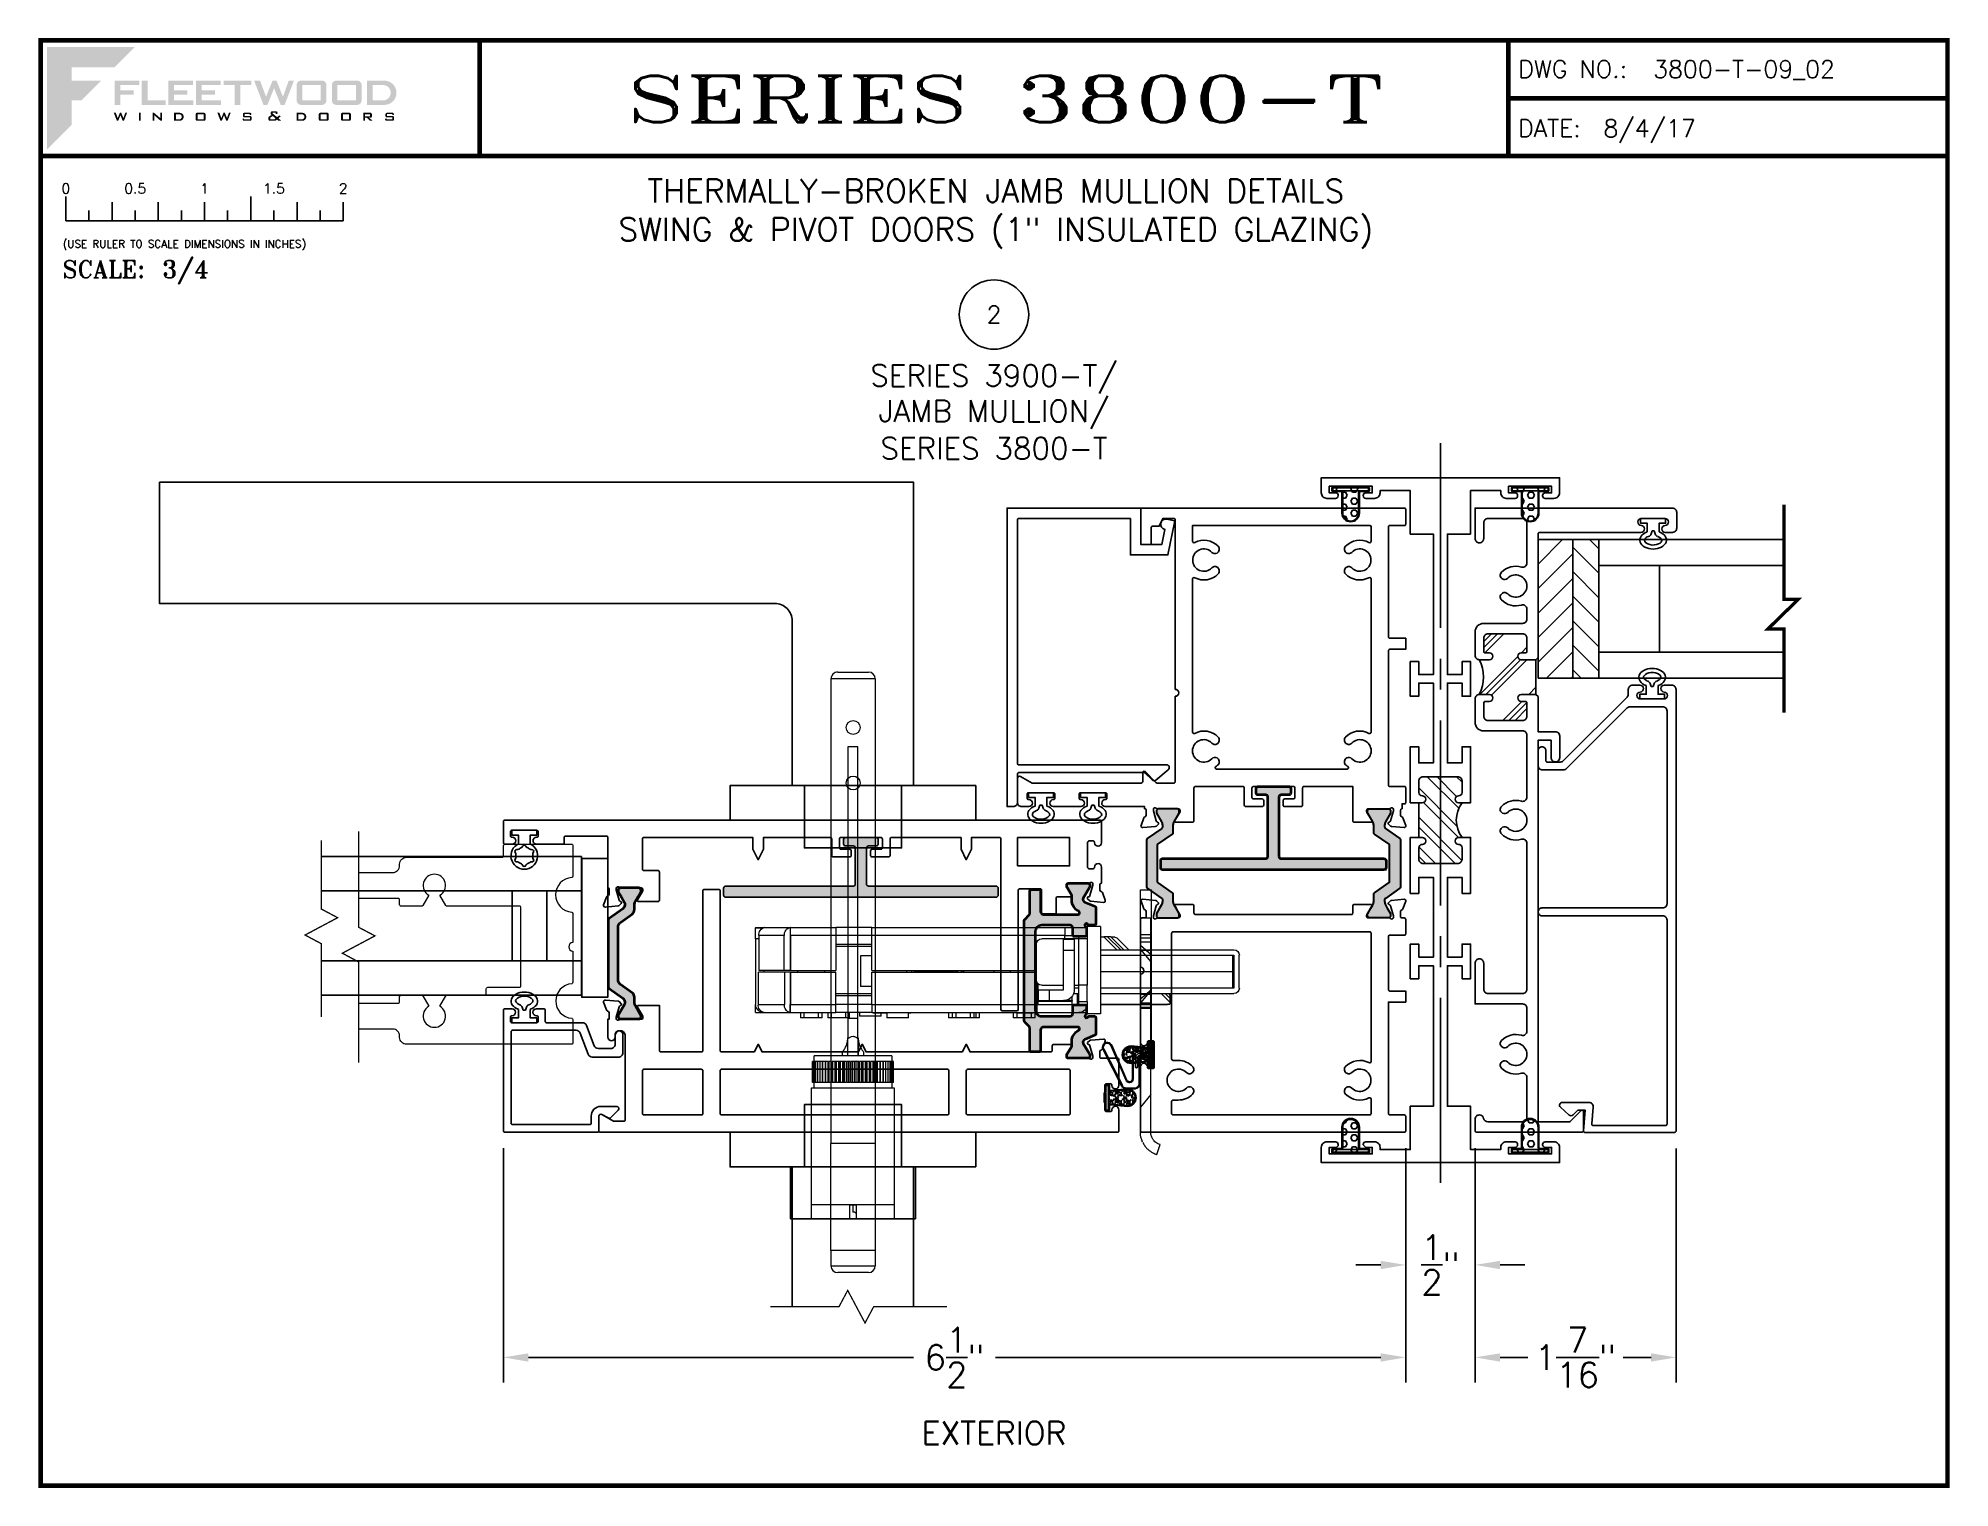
# Paper-space layout 'DETAIL 2' of a CAD drawing. Extents: x 0.1 to 10.5, y 0.1 to 7.9.
# The model-space entities are those that its viewports show. They can reach past a viewport. Long polylines and large blocks are cut down to what shows.
import ezdxf
from ezdxf.enums import TextEntityAlignment as Align

# ---------------------------------------------------------------- set-up
doc = ezdxf.new("R2010")
doc.units = 0
doc.header["$MEASUREMENT"] = 0
for name, pattern in [('C', [0]), ('CENTER', [2, 1.25, -0.25, 0.25, -0.25]), ('CENTER2', [1.125, 0.75, -0.125, 0.125, -0.125]), ('HIDDEN', [0.375, 0.25, -0.125])]:
    doc.linetypes.add(name, pattern=pattern)
doc.layers.get('0').update_dxf_attribs({"linetype": 'CONTINUOUS'})
doc.layers.get('Defpoints').update_dxf_attribs({"linetype": 'CONTINUOUS'})
for name, color, linetype in [('1', 7, 'CONTINUOUS'), ('Ballons', 7, 'CONTINUOUS'), ('CENTERLINES', 40, 'CENTER'), ('DIM', 7, 'CONTINUOUS'), ('FRAME', 1, 'CONTINUOUS'), ('GLASS', 7, 'CONTINUOUS'), ('INERTIA', 7, 'CONTINUOUS'), ('PROFILE NUMBER', 150, 'CONTINUOUS'), ('SETTING BLOCKS', 7, 'CONTINUOUS'), ('TEXT', 7, 'CONTINUOUS'), ('VENT', 5, 'CONTINUOUS')]:
    doc.layers.add(name, color=color, linetype=linetype)
doc.layers.add('VP', color=40, linetype='CONTINUOUS', plot=False)
doc.layers.get('VP').off()
doc.styles.add('ROMANS', font='romans')
doc.styles.add('ROMANT', font='romant')
doc.styles.add('SIMPLEX-094', font='simplex.shx', dxfattribs={"height": 0.094})
doc.styles.get("Standard").update_dxf_attribs({"font": 'simplex.shx'})
doc.dimstyles.new('THREE QUARTER SCALE', dxfattribs={"dimscale": 0.75, "dimtxt": 0.18, "dimasz": 0.18, "dimexe": 0.18, "dimexo": 0.125, "dimgap": 0.09, "dimtad": 0, "dimtih": 1, "dimtoh": 1, "dimdec": 4, "dimzin": 0, "dimdsep": 46, "dimlunit": 4, "dimtxsty": 'Standard', "dimcen": 0.09, "dimadec": 0, "dimazin": 0, "dimtfac": 1, "dimtdec": 4, "dimtofl": 0, "dimtmove": 0, "dimatfit": 3, "dimfxl": 0, "dimtolj": 1, "dimtzin": 0, "dimarcsym": 0})
pattern_1 = [(228.0128, (-0.0139906, 0.0885), (-0.5, -0.5625), [0.0084085, -0.832443]), (184.9697, (-0.0196156, 0.08225), (0.75, 0.0625), [0.0144292, -1.4284953]), (132.5104, (-0.0339906, 0.081), (0.625, -0.6875), [0.0101742, -1.007252]), (267.2737, (-0.0583656, 0.065375), (0.0625, 1.25), [0.0131399, -1.3008474]), (292.8337, (-0.0589906, 0.05225), (-0.3125, 0.75), [0.0128847, -1.2755858]), (357.2737, (-0.0539906, 0.040375), (-1.25, 0.0625), [0.0131399, -1.3008474]), (37.6942, (-0.0408656, 0.03975), (-0.8125, -0.625), [0.0173768, -1.720303]), (72.2553, (-0.0271156, 0.050375), (0.4375, 1.375), [0.0164055, -1.624145]), (121.4296, (-0.0221156, 0.066), (-0.5, 0.8125), [0.0131844, -1.3052546]), (175.2364, (-0.0289906, 0.07725), (0.6875, -0.0625), [0.015052, -0.7375477]), (222.39744, (-0.0439906, 0.0785), (-0.75, -0.6875), [0.0194655, -1.927086]), (138.814, (0.0035094, 0.06475), (-0.4375, 0.375), [0.006644, -0.6577403]), (171.4692, (-0.0014906, 0.069125), (0.8125, -0.125), [0.0126398, -1.2513445]), (225, (-0.01399, 0.071), (-7e-18, -0.0625), [0.008839, -0.07955]), (203.1986, (-0.0183656, 0.0785), (0.3125, 0.125), [0.00476, -0.471226]), (291.8014, (-0.02274, 0.076625), (-0.0625, 0.1875), [0.0067314, -0.3298414]), (30.9638, (-0.020241, 0.070375), (0.1875, 0.125), [0.010933, -0.3535014]), (161.565, (-0.010866, 0.076), (0.125, -0.0625), [0.007906, -0.189737]), (16.3895, (-0.0589906, 0.076625), (0.625, 0.1875), [0.011075, -1.0964278]), (70.3462, (-0.0483656, 0.07975), (-0.25, -0.6875), [0.0092913, -0.919838]), (293.1986, (-0.0108656, 0.0885), (-0.125, 0.3125), [0.0095197, -0.466466]), (343.6105, (-0.0071156, 0.07975), (-0.625, 0.1875), [0.011075, -1.0964278]), (339.444, (-0.0589906, 0.037875), (-0.3125, 0.125), [0.01068, -0.52332]), (294.7751, (-0.0489906, 0.034125), (-0.3125, 0.6875), [0.0089486, -0.8859152]), (66.8014, (-0.0102406, 0.026), (0.125, 0.3125), [0.0095197, -0.466466]), (17.354, (-0.0064906, 0.03475), (-0.8125, -0.25), [0.010477, -1.037214]), (69.444, (-0.0408656, 0.026), (-0.125, -0.3125), [0.00534, -0.52866]), (101.31, (-0.01399, 0.026), (-0.0625, 0.25), [0.003187, -0.315502]), (165.964, (-0.014616, 0.029125), (0.1875, -0.0625), [0.012885, -0.2448094]), (186.009, (-0.0271156, 0.03225), (0.625, 0.0625), [0.0119406, -1.1821202]), (303.69, (-0.02024, 0.06475), (-0.0625, 0.125), [0.009014, -0.216333]), (353.1572, (-0.0152406, 0.05725), (1.0625, -0.125), [0.0157371, -1.5579727]), (60.9454, (0.0003844, 0.055375), (-0.25, -0.4375), [0.0064347, -0.637042]), (90, (0.00351, 0.061), (-0.0625, 0.0625), [0.00375, -0.05875]), (120.2564, (-0.0283656, 0.034125), (0.25, -0.4375), [0.0086827, -0.859595]), (48.0128, (-0.0327406, 0.041625), (0.5, 0.5625), [0.016817, -0.8240345]), (0, (-0.02149, 0.054125), (0.0625, 0.0625), [0.01625, -0.04625]), (325.3048, (-0.0052406, 0.054125), (0.625, -0.4375), [0.009882, -0.9783296]), (254.0546, (0.0028844, 0.0485), (-0.0625, -0.25), [0.0091, -0.445907]), (207.646, (0.0003844, 0.03975), (-1.1875, -0.625), [0.0148166, -1.4668421]), (175.4261, (-0.0127406, 0.032875), (-0.8125, 0.0625), [0.015675, -1.551817])]

psp = doc.layouts.new('DETAIL 2')

# ---------------------------------------------------------------- texts
at = {"layer": 'TEXT', "color": 7}
psp.add_text('EXTERIOR', height=0.125, dxfattribs=at).set_placement((5.31325, 0.377175), align=Align.MIDDLE_CENTER)
at = {"layer": 'TEXT', "color": 7, "insert": (5.323046, 7.1565), "char_height": 0.125, "width": 5.42313964, "attachment_point": 2}
psp.add_mtext('THERMALLY-BROKEN{\\H1.091x; }JAMB MULLION DETAILS\\PSWING & PIVOT DOORS (1" INSULATED GLAZING)', dxfattribs=at)

msp = doc.modelspace()

# ---------------------------------------------------------------- blocks, each defined once
blk = doc.blocks.new('sectball')
blk.add_circle((0, 0), 0.125)
blk.add_attdef('NO', text='', height=0.062).set_placement((0, 0), align=Align.MIDDLE_CENTER)
for tag, p in [('LINE1', (0, -0.2588)), ('LINE2', (0, -0.3864)), ('LINE3', (0, -0.5214))]:
    blk.add_attdef(tag, text='', height=0.078).set_placement(p, align=Align.CENTER)
blk = doc.blocks.new('Fleetwood_Logo_6-10-15')
h = blk.add_hatch(color=154)
h.dxf.hatch_style = 1
h.paths.add_polyline_path([(0.2526, -0.0017), (0.0019, -0.0017), (0.0019, -0.2942), (0.0725, -0.2236), (0.0725, -0.1535), (0.1007, -0.1535), (0.1567, -0.0976), (0.0725, -0.0976), (0.0725, -0.0596), (0.1946, -0.0596)])
h = blk.add_hatch(color=251)
h.dxf.hatch_style = 1
h.paths.add_polyline_path([(0.2487, -0.1256), (0.2112, -0.1256), (0.2112, -0.1102), (0.2647, -0.1102), (0.2647, -0.0976), (0.1946, -0.0976), (0.1946, -0.1667), (0.2112, -0.1667), (0.2112, -0.1377), (0.2487, -0.1377)])
h = blk.add_hatch(color=251)
h.dxf.hatch_style = 1
h.paths.add_polyline_path([(0.2886, -0.0976), (0.272, -0.0976), (0.272, -0.1667), (0.3401, -0.1667), (0.3401, -0.1535), (0.2886, -0.1535)])
h = blk.add_hatch(color=251)
h.dxf.hatch_style = 1
h.paths.add_polyline_path([(0.4175, -0.0976), (0.3474, -0.0976), (0.3474, -0.1667), (0.4185, -0.1667), (0.4185, -0.1534), (0.364, -0.1534), (0.364, -0.1377), (0.4015, -0.1377), (0.4015, -0.1256), (0.364, -0.1256), (0.364, -0.1102), (0.4175, -0.1102)])
h = blk.add_hatch(color=251)
h.dxf.hatch_style = 1
h.paths.add_polyline_path([(0.4965, -0.0976), (0.4264, -0.0976), (0.4264, -0.1667), (0.4975, -0.1667), (0.4975, -0.1534), (0.443, -0.1534), (0.443, -0.1377), (0.4804, -0.1377), (0.4804, -0.1256), (0.443, -0.1256), (0.443, -0.1102), (0.4965, -0.1102)])
h = blk.add_hatch(color=251)
h.dxf.hatch_style = 1
h.paths.add_polyline_path([(0.5842, -0.0976), (0.5054, -0.0976), (0.5054, -0.1102), (0.5365, -0.1102), (0.5365, -0.1667), (0.5531, -0.1667), (0.5531, -0.1102), (0.5842, -0.1102)])
h = blk.add_hatch(color=251)
h.dxf.hatch_style = 1
h.paths.add_polyline_path([(0.6089, -0.0976), (0.5921, -0.0976), (0.6188, -0.1667), (0.63, -0.1667), (0.6489, -0.1192), (0.6679, -0.1667), (0.6789, -0.1667), (0.7056, -0.0976), (0.6908, -0.0976), (0.6742, -0.1433), (0.6558, -0.0976), (0.6446, -0.0976), (0.6261, -0.1433)])
h = blk.add_hatch(color=251)
h.dxf.hatch_style = 1
h.paths.add_polyline_path([(0.7853, -0.0976), (0.726, -0.0976, 0.414214), (0.7133, -0.1102), (0.7133, -0.154, 0.414214), (0.726, -0.1667), (0.7853, -0.1667, 0.414214), (0.798, -0.154), (0.798, -0.1102, 0.414214)])
h.paths.add_polyline_path([(0.7819, -0.1102), (0.7819, -0.154), (0.7294, -0.154), (0.7294, -0.1102)], flags=16)
h = blk.add_hatch(color=251)
h.dxf.hatch_style = 1
h.paths.add_polyline_path([(0.8856, -0.0976), (0.8262, -0.0976, 0.414214), (0.8136, -0.1102), (0.8136, -0.154, 0.414214), (0.8262, -0.1667), (0.8856, -0.1667, 0.414214), (0.8982, -0.154), (0.8982, -0.1102, 0.414214)])
h.paths.add_polyline_path([(0.8822, -0.1102), (0.8822, -0.154), (0.8296, -0.154), (0.8296, -0.1102)], flags=16)
h = blk.add_hatch(color=251)
h.dxf.hatch_style = 1
h.paths.add_polyline_path([(0.9632, -0.0976), (0.914, -0.0976), (0.914, -0.1667), (0.9632, -0.1667, 1)])
h.paths.add_polyline_path([(0.9301, -0.1102), (0.9593, -0.1102, -1), (0.9593, -0.154), (0.9301, -0.154)], flags=16)
h = blk.add_hatch(color=7)
h.dxf.hatch_style = 1
h.paths.add_polyline_path([(0.2301, -0.1891), (0.2251, -0.1891), (0.2196, -0.2043), (0.2134, -0.1891), (0.2097, -0.1891), (0.2035, -0.2043), (0.1978, -0.1891), (0.1922, -0.1891), (0.2011, -0.2121), (0.2048, -0.2121), (0.2112, -0.1963), (0.2175, -0.2121), (0.2212, -0.2121)])
h = blk.add_hatch(color=7)
h.dxf.hatch_style = 1
h.paths.add_polyline_path([(0.2691, -0.1891), (0.2637, -0.1891), (0.2637, -0.2118), (0.2637, -0.2121), (0.2691, -0.2121)])
h = blk.add_hatch(color=7)
h.dxf.hatch_style = 1
h.paths.add_polyline_path([(0.3077, -0.1964), (0.3259, -0.2121), (0.3298, -0.2121), (0.3298, -0.1891), (0.325, -0.1891), (0.325, -0.2047), (0.3067, -0.1891), (0.3029, -0.1891), (0.3029, -0.2121), (0.3077, -0.2121)])
h = blk.add_hatch(color=7)
h.dxf.hatch_style = 1
h.paths.add_polyline_path([(0.3801, -0.1891), (0.3637, -0.1891), (0.3637, -0.2121), (0.3801, -0.2121, 1)])
h.paths.add_polyline_path([(0.3691, -0.2079), (0.3691, -0.1933), (0.3788, -0.1933, -1), (0.3788, -0.2079)], flags=16)
h = blk.add_hatch(color=7)
h.dxf.hatch_style = 1
h.paths.add_polyline_path([(0.4537, -0.2079), (0.4537, -0.1933, 0.414214), (0.4495, -0.1891), (0.4297, -0.1891, 0.414214), (0.4255, -0.1933), (0.4255, -0.2079, 0.414214), (0.4297, -0.2121), (0.4495, -0.2121, 0.414214)])
h.paths.add_polyline_path([(0.4308, -0.2079), (0.4308, -0.1933), (0.4484, -0.1933), (0.4484, -0.2079)], flags=16)
h = blk.add_hatch(color=7)
h.dxf.hatch_style = 1
h.paths.add_polyline_path([(0.5253, -0.1891), (0.5203, -0.1891), (0.5148, -0.2043), (0.5087, -0.1891), (0.5049, -0.1891), (0.4988, -0.2043), (0.493, -0.1891), (0.4874, -0.1891), (0.4963, -0.2121), (0.5001, -0.2121), (0.5064, -0.1963), (0.5127, -0.2121), (0.5164, -0.2121)])
h = blk.add_hatch(color=7)
h.dxf.hatch_style = 1
h.paths.add_polyline_path([(0.5801, -0.1891), (0.5643, -0.1891, 0.414214), (0.56, -0.1933), (0.56, -0.1981, 0.414214), (0.5643, -0.2024), (0.58, -0.2024), (0.58, -0.2078), (0.5637, -0.2078), (0.5637, -0.2052), (0.5591, -0.2062), (0.5591, -0.2078, 0.414214), (0.5634, -0.2121), (0.5805, -0.2121, 0.414214), (0.5848, -0.2078), (0.5848, -0.2024, 0.414214), (0.5805, -0.1982), (0.5648, -0.1982), (0.5648, -0.193), (0.5798, -0.193), (0.5798, -0.1958), (0.5843, -0.1948), (0.5843, -0.1933, 0.414214)])
h = blk.add_hatch(color=7)
h.dxf.hatch_style = 1
h.paths.add_polyline_path([(0.645, -0.1913, -0.222262), (0.6447, -0.1906), (0.6447, -0.1892), (0.6535, -0.1892), (0.6535, -0.193), (0.6587, -0.1918), (0.6587, -0.189, 0.414214), (0.6544, -0.1847), (0.6437, -0.1847, 0.414214), (0.6394, -0.189), (0.6394, -0.1922, 0.222262), (0.6407, -0.1948), (0.6415, -0.1955), (0.6345, -0.1998, 0.260684), (0.6329, -0.2027), (0.6329, -0.2078, 0.414214), (0.6372, -0.2121), (0.6514, -0.2121, 0.17577), (0.6536, -0.2113), (0.657, -0.2085), (0.6614, -0.2121), (0.6699, -0.2121), (0.6613, -0.2049), (0.6676, -0.1997), (0.6637, -0.1964), (0.6574, -0.2017)])
h.paths.add_polyline_path([(0.6532, -0.2052), (0.6509, -0.2072, -0.17577), (0.6502, -0.2074), (0.6382, -0.2074), (0.6382, -0.2033, -0.260684), (0.6387, -0.2025), (0.6451, -0.1985)], flags=16)
h = blk.add_hatch(color=7)
h.dxf.hatch_style = 1
h.paths.add_polyline_path([(0.7294, -0.1891), (0.713, -0.1891), (0.713, -0.2121), (0.7294, -0.2121, 1)])
h.paths.add_polyline_path([(0.7184, -0.2079), (0.7184, -0.1933), (0.7281, -0.1933, -1), (0.7281, -0.2079)], flags=16)
h = blk.add_hatch(color=7)
h.dxf.hatch_style = 1
h.paths.add_polyline_path([(0.8045, -0.2079), (0.8045, -0.1933, 0.414214), (0.8003, -0.1891), (0.7805, -0.1891, 0.414214), (0.7763, -0.1933), (0.7763, -0.2079, 0.414214), (0.7805, -0.2121), (0.8003, -0.2121, 0.414214)])
h.paths.add_polyline_path([(0.7816, -0.2079), (0.7816, -0.1933), (0.7992, -0.1933), (0.7992, -0.2079)], flags=16)
h = blk.add_hatch(color=7)
h.dxf.hatch_style = 1
h.paths.add_polyline_path([(0.8678, -0.2079), (0.8678, -0.1933, 0.414214), (0.8636, -0.1891), (0.8438, -0.1891, 0.414214), (0.8396, -0.1933), (0.8396, -0.2079, 0.414214), (0.8438, -0.2121), (0.8636, -0.2121, 0.414214)])
h.paths.add_polyline_path([(0.8449, -0.2079), (0.8449, -0.1933), (0.8624, -0.1933), (0.8624, -0.2079)], flags=16)
h = blk.add_hatch(color=7)
h.dxf.hatch_style = 1
h.paths.add_polyline_path([(0.9277, -0.1993), (0.9277, -0.1933, 0.414214), (0.9235, -0.1891), (0.9028, -0.1891), (0.9028, -0.2121), (0.9082, -0.2121), (0.9082, -0.2035), (0.9131, -0.2035), (0.9224, -0.2121), (0.9303, -0.2121), (0.9197, -0.2035), (0.9235, -0.2035, 0.414214)])
h.paths.add_polyline_path([(0.9082, -0.1993), (0.9082, -0.1933), (0.9214, -0.1933, -0.414214), (0.9224, -0.1943), (0.9224, -0.1983, -0.414214), (0.9214, -0.1993)], flags=16)
h = blk.add_hatch(color=7)
h.dxf.hatch_style = 1
h.paths.add_polyline_path([(0.9867, -0.1982), (0.971, -0.1982), (0.971, -0.193), (0.9859, -0.193), (0.9859, -0.1958), (0.9905, -0.1948), (0.9905, -0.1933, 0.414214), (0.9863, -0.1891), (0.9705, -0.1891, 0.414214), (0.9662, -0.1933), (0.9662, -0.1981, 0.414214), (0.9705, -0.2024), (0.9862, -0.2024), (0.9862, -0.2078), (0.9699, -0.2078), (0.9699, -0.2052), (0.9653, -0.2062), (0.9653, -0.2078, 0.414214), (0.9696, -0.2121), (0.9867, -0.2121, 0.414214), (0.991, -0.2078), (0.991, -0.2024, 0.414214)])
blk = doc.blocks.new('A-SIZE_L')
for p, q in [((8.095, 7.907), (8.095, 7.282)), ((8.095, 7.594), (10.47, 7.594)), ((0.157, 7.282), (10.47, 7.282))]:
    blk.add_line(p, q)
at = {"const_width": 0.025}
for points in [[(0.157, 7.907), (10.47, 7.907), (10.47, 0.093), (0.157, 0.093), (0.157, 7.907)], [(2.532, 7.907), (2.532, 7.282)], [(8.095, 7.907), (8.095, 7.282)], [(8.095, 7.594), (10.47, 7.594)], [(0.157, 7.282), (10.47, 7.282)]]:
    blk.add_lwpolyline(points, dxfattribs=at)
at = {"xscale": 1.898091133004928, "yscale": 1.898091133004928, "zscale": 1.898091133004928}
blk.add_blockref('Fleetwood_Logo_6-10-15', (0.188, 7.875), dxfattribs=at)
for s, style, p in [('DWG NO.:', 'SIMPLEX-094', (8.149, 7.705)), ('DATE:', 'SIMPLEX-094', (8.148, 7.385)), ('SCALE:', 'ROMANT', (0.276, 6.623))]:
    blk.add_text(s, height=0.094, dxfattribs=dict(style=style)).set_placement(p)
for tag, p, style in [('DWG_NO', (8.878, 7.705), 'SIMPLEX-094'), ('DATE', (8.609, 7.385), 'SIMPLEX-094'), ('SCALE', (0.814, 6.623), 'ROMANT')]:
    blk.add_attdef(tag, p, '', height=0.094, dxfattribs=dict(style=style))
for tag, height, style, width, p, p2 in [('DWG_NO', 0.094, 'SIMPLEX-094', 2.60233, (8.876, 7.704), (10.367, 7.704)), ('PRODUCT', 0.25, 'ROMANT', 2.260212, (3.282, 7.465), (7.345, 7.465))]:
    blk.add_attdef(tag, text='', height=height, dxfattribs=dict(style=style, width=width)).set_placement(p, p2, align=Align.FIT)
blk = doc.blocks.new('Three Quarter')
for p, q in [((0.137, -0.219), (0.137, -0.35)), ((0.262, -0.294), (0.262, -0.35)), ((0.387, -0.249), (0.387, -0.35)), ((0.512, -0.294), (0.512, -0.35)), ((0.637, -0.249), (0.637, -0.35)), ((0.762, -0.294), (0.762, -0.35)), ((0.887, -0.249), (0.887, -0.35)), ((1.012, -0.294), (1.012, -0.35)), ((1.137, -0.219), (1.137, -0.35)), ((1.262, -0.294), (1.262, -0.35)), ((1.387, -0.249), (1.387, -0.35)), ((1.512, -0.294), (1.512, -0.35)), ((1.637, -0.249), (1.637, -0.35)), ((0.137, -0.35), (1.637, -0.35))]:
    blk.add_line(p, q)
for s, p in [('0', (0.137, -0.219)), ('0.5', (0.512, -0.219)), ('1', (0.887, -0.219)), ('1.5', (1.262, -0.219)), ('2', (1.637, -0.219))]:
    blk.add_text(s, height=0.055).set_placement(p, align=Align.BOTTOM_CENTER)
at = {"style": 'ROMANS'}
blk.add_text('(USE RULER TO SCALE DIMENSIONS IN INCHES)', height=0.04115, dxfattribs=at).set_placement((0.12, -0.495))
blk = doc.blocks.new('*D83')
at = {"layer": 'Defpoints', "color": 0}
for p in [(2.66, 2.011), (7.54, 2.011), (7.54, 0.786)]:
    blk.add_point(p, dxfattribs=at)
at = {"layer": 'DIM', "color": 0, "lineweight": -2}
for p, q in [((2.66, 1.917), (2.66, 0.651)), ((7.54, 1.917), (7.54, 0.651)), ((2.795, 0.786), (4.878, 0.786)), ((7.405, 0.786), (5.322, 0.786))]:
    blk.add_line(p, q, dxfattribs=at)
at = {"layer": 'DIM', "color": 0}
for points in [[(2.795, 0.808), (2.795, 0.763), (2.66, 0.786)], [(7.405, 0.808), (7.405, 0.763), (7.54, 0.786)]]:
    blk.add_solid(points, dxfattribs=at)
at = {"layer": 'DIM', "color": 0, "insert": (5.1, 0.786), "char_height": 0.135, "attachment_point": 5}
blk.add_mtext('\\A1;6{\\H1.000000x;\\S1/2;}"', dxfattribs=at)
blk = doc.blocks.new('*D84')
at = {"layer": 'Defpoints', "color": 0}
for p in [(7.54, 2.011), (7.915, 2.011), (7.915, 1.286)]:
    blk.add_point(p, dxfattribs=at)
at = {"layer": 'DIM', "color": 0, "lineweight": -2}
for p, q in [((7.54, 1.917), (7.54, 1.151)), ((7.915, 1.917), (7.915, 1.151)), ((7.405, 1.286), (7.27, 1.286)), ((8.05, 1.286), (8.185, 1.286))]:
    blk.add_line(p, q, dxfattribs=at)
at = {"layer": 'DIM', "color": 0}
for points in [[(7.405, 1.308), (7.405, 1.263), (7.54, 1.286)], [(8.05, 1.308), (8.05, 1.263), (7.915, 1.286)]]:
    blk.add_solid(points, dxfattribs=at)
at = {"layer": 'DIM', "color": 0, "insert": (7.728, 1.286), "char_height": 0.135, "attachment_point": 5}
blk.add_mtext('\\A1;{\\H1.000000x;\\S1/2;}"', dxfattribs=at)
blk = doc.blocks.new('*D85')
at = {"layer": 'Defpoints', "color": 0}
for p in [(7.915, 2.011), (9.002, 2.01), (9.002, 0.786)]:
    blk.add_point(p, dxfattribs=at)
at = {"layer": 'DIM', "color": 0, "lineweight": -2}
for p, q in [((7.915, 1.917), (7.915, 0.651)), ((9.002, 1.916), (9.002, 0.651)), ((8.05, 0.786), (8.201, 0.786)), ((8.867, 0.786), (8.716, 0.786))]:
    blk.add_line(p, q, dxfattribs=at)
at = {"layer": 'DIM', "color": 0}
for points in [[(8.05, 0.808), (8.05, 0.763), (7.915, 0.786)], [(8.867, 0.808), (8.867, 0.763), (9.002, 0.786)]]:
    blk.add_solid(points, dxfattribs=at)
at = {"layer": 'DIM', "color": 0, "insert": (8.458, 0.786), "char_height": 0.135, "attachment_point": 5}
blk.add_mtext('\\A1;1{\\H1.000000x;\\S7/16;}"', dxfattribs=at)
blk = doc.blocks.new('QEZ 376')
for p, q in [((526.183, 45.243), (526.432, 45.137)), ((526.185, 45.248), (526.434, 45.141)), ((526.473, 45.167), (526.21, 45.302)), ((526.476, 45.172), (526.213, 45.307)), ((526.222, 45.079), (526.222, 45.04)), ((526.227, 45.079), (526.227, 45.04)), ((526.425, 45.094), (526.237, 45.094)), ((526.425, 45.089), (526.237, 45.089)), ((526.445, 45.118), (526.445, 45.114)), ((526.45, 45.118), (526.45, 45.114)), ((526.49, 45.076), (526.49, 45.141)), ((526.495, 45.076), (526.495, 45.141)), ((526.232, 44.981), (526.167, 44.981)), ((526.167, 44.956), (526.332, 44.956)), ((526.232, 44.986), (526.178, 44.986)), ((526.178, 44.981), (526.178, 44.986)), ((526.224, 45.033), (526.236, 45.011)), ((526.228, 45.035), (526.24, 45.014)), ((526.237, 45.009), (526.237, 44.991)), ((526.242, 45.044), (526.242, 44.991)), ((526.257, 44.991), (526.257, 45.044)), ((526.258, 45.014), (526.273, 45.041)), ((526.262, 45.011), (526.278, 45.038)), ((526.262, 44.991), (526.262, 45.009)), ((526.32, 44.986), (526.267, 44.986)), ((526.332, 44.981), (526.267, 44.981)), ((526.337, 45.072), (526.27, 45.072)), ((526.337, 45.057), (526.27, 45.057)), ((526.282, 45.046), (526.46, 45.046)), ((526.282, 45.041), (526.46, 45.041)), ((526.32, 44.981), (526.32, 44.986))]:
    blk.add_line(p, q)
for centre, radius, start, end in [((526.197, 45.276), 0.035, 62.8282, 246.8282), ((526.197, 45.276), 0.03, 62.8282, 246.8282), ((526.237, 45.079), 0.015, 90, 180), ((526.237, 45.079), 0.01, 90, 180), ((526.425, 45.114), 0.025, 270, 0), ((526.425, 45.114), 0.02, 270, 0), ((526.425, 45.118), 0.02, 0, 66.8282), ((526.425, 45.118), 0.025, 0, 66.8282), ((526.46, 45.076), 0.035, 270, 0), ((526.46, 45.076), 0.03, 270, 0), ((526.46, 45.141), 0.03, 0, 62.8282), ((526.46, 45.141), 0.035, 0, 62.8282), ((526.167, 44.968), 0.0125, 90, 270), ((526.237, 45.04), 0.015, 180, 210), ((526.237, 45.04), 0.01, 180, 210), ((526.232, 44.991), 0.005, 270, 0), ((526.232, 44.991), 0.01, 270, 0), ((526.232, 45.009), 0.005, 0, 30), ((526.232, 45.009), 0.01, 0, 30), ((526.27, 45.044), 0.0285, 90, 180), ((526.27, 45.044), 0.0135, 90, 180), ((526.267, 45.009), 0.01, 150, 180), ((526.267, 44.991), 0.01, 180, 270), ((526.267, 45.009), 0.005, 150, 180), ((526.267, 44.991), 0.005, 180, 270), ((526.282, 45.036), 0.01, 90, 150), ((526.282, 45.036), 0.005, 90, 150), ((526.332, 44.968), 0.0125, 270, 90), ((526.337, 45.065), 0.0075, 270, 90)]:
    blk.add_arc(centre, radius, start, end)
blk = doc.blocks.new('strike plate')
at = {"color": 7, "linetype": 'Continuous', "lineweight": 15}
for p, q in [((720.983, 52.649), (720.908, 52.649)), ((720.908, 52.493), (720.908, 52.649)), ((720.983, 52.493), (720.983, 52.649)), ((720.908, 51.232), (720.908, 52.493)), ((720.983, 51.104), (720.983, 52.493)), ((720.908, 51.104), (720.908, 51.232)), ((720.864, 50.944), (720.842, 51.016))]:
    blk.add_line(p, q, dxfattribs=at)
at = {"color": 7, "linetype": 'HIDDEN', "lineweight": 0}
for p, q in [((720.983, 52.529), (720.908, 52.529)), ((720.983, 52.421), (720.908, 52.332)), ((720.908, 52.126), (720.983, 52.036)), ((720.908, 51.997), (720.983, 51.997)), ((720.983, 51.671), (720.908, 51.582)), ((720.908, 51.376), (720.983, 51.286))]:
    blk.add_line(p, q, dxfattribs=at)
at = {"color": 7, "linetype": 'Continuous', "lineweight": 15}
blk.add_arc((720.816, 51.104), 0.167, 335.1087, 0, dxfattribs=at)
for points, knots in [([(720.842, 51.016), (720.842, 51.016), (720.845, 51.016), (720.853, 51.019), (720.856, 51.021), (720.863, 51.025), (720.868, 51.027), (720.876, 51.034), (720.881, 51.038), (720.889, 51.048), (720.893, 51.053), (720.9, 51.066), (720.903, 51.073), (720.907, 51.088), (720.908, 51.096), (720.908, 51.104)], [0, 0, 0, 0, 0.25, 0.25, 0.375, 0.375, 0.5, 0.5, 0.625, 0.625, 0.75, 0.75, 0.875, 0.875, 1, 1, 1, 1]), ([(720.967, 51.033), (720.964, 51.025), (720.959, 51.018), (720.95, 51.003), (720.944, 50.996), (720.933, 50.984), (720.927, 50.978), (720.914, 50.969), (720.908, 50.964), (720.897, 50.957), (720.892, 50.955), (720.882, 50.95), (720.878, 50.948), (720.871, 50.946), (720.868, 50.945), (720.865, 50.944), (720.864, 50.944), (720.864, 50.944)], [0, 0, 0, 0, 0.125, 0.125, 0.25, 0.25, 0.375, 0.375, 0.5, 0.5, 0.625, 0.625, 0.75, 0.75, 0.875, 0.875, 1, 1, 1, 1])]:
    blk.add_open_spline(points, degree=3, knots=knots, dxfattribs=at)
blk = doc.blocks.new('Tongue Strike')
at = {"color": 7, "linetype": 'Continuous', "lineweight": 15}
for p, q in [((695.078, 45.801), (695.078, 45.881)), ((696.268, 45.881), (695.078, 45.881)), ((696.268, 45.801), (695.078, 45.801)), ((696.268, 45.801), (696.268, 45.881))]:
    blk.add_line(p, q, dxfattribs=at)
at = {"color": 7, "linetype": 'HIDDEN', "lineweight": 0}
for p, q in [((695.423, 45.801), (695.423, 45.881)), ((695.453, 45.801), (695.453, 45.881)), ((695.55, 45.881), (695.48, 45.801)), ((695.513, 45.801), (695.513, 45.881)), ((695.865, 45.801), (695.796, 45.881)), ((695.833, 45.881), (695.833, 45.801)), ((695.893, 45.801), (695.893, 45.881)), ((695.923, 45.801), (695.923, 45.881))]:
    blk.add_line(p, q, dxfattribs=at)
blk = doc.blocks.new('23203')
at = {"color": 7, "linetype": 'Continuous', "lineweight": 15}
for p, q in [((12.691, 68.694), (12.911, 68.694)), ((12.641, 68.534), (12.641, 68.644)), ((12.961, 68.644), (12.641, 68.644)), ((12.641, 68.534), (12.961, 68.534)), ((12.641, 67.764), (12.641, 68.534)), ((12.961, 68.534), (12.961, 68.644)), ((12.961, 68.534), (12.961, 67.764)), ((12.641, 67.764), (12.961, 67.764)), ((12.641, 64.414), (12.641, 67.764)), ((12.961, 64.414), (12.961, 67.764)), ((12.641, 64.414), (12.961, 64.414)), ((12.911, 64.364), (12.691, 64.364))]:
    blk.add_line(p, q, dxfattribs=at)
for centre in [(12.801, 65.164), (12.801, 64.764)]:
    blk.add_circle(centre, 0.05, dxfattribs=at)
for centre, start, end in [((12.691, 68.644), 90, 180), ((12.911, 68.644), 0, 90), ((12.691, 64.414), 180, 270), ((12.911, 64.414), 270, 0)]:
    blk.add_arc(centre, 0.05, start, end, dxfattribs=at)
blk = doc.blocks.new('CORNER BLOCK')
at = {"layer": 'GLASS', "color": 7, "const_width": 0.0094}
blk.add_lwpolyline([(2.21, 15.301), (2.21, 16.028), (2.327, 16.091), (2.092, 16.216), (2.21, 16.278), (2.21, 16.969)], dxfattribs=at)
at = {"layer": 'INERTIA', "color": 4, "lineweight": 13}
for points in [[(2.21, 16.673), (1.964, 16.673, -0.414214), (1.914, 16.723), (1.914, 16.733, 0.414214), (1.864, 16.783), (1.174, 16.783, -0.414214), (1.164, 16.793), (1.164, 16.867, 0.414214), (1.154, 16.877), (0.674, 16.877, 0.414214), (0.664, 16.867), (0.664, 16.647, 0.392661), (0.673, 16.637, -0.928477), (0.673, 16.387, 0.392661), (0.664, 16.377), (0.664, 16.168, -1), (0.664, 16.106), (0.664, 15.881, 0.392661), (0.673, 15.871, -0.928477), (0.673, 15.622, 0.392661), (0.664, 15.612), (0.664, 15.444, 0.414214), (0.674, 15.434), (1.864, 15.434, 0.414214), (1.914, 15.484), (1.914, 15.494, -0.414214), (1.964, 15.544), (2.21, 15.544)], [(2.21, 15.731), (1.924, 15.731, -0.414214), (1.914, 15.741), (1.914, 15.778, 0.414214), (1.904, 15.788), (1.756, 15.788, 0.267949), (1.747, 15.783), (1.704, 15.708, -3.732051), (1.623, 15.708), (1.58, 15.783, 0.267949), (1.571, 15.788), (1.299, 15.788, -0.414214), (1.289, 15.798), (1.289, 15.835, 0.414214), (1.279, 15.845), (1.049, 15.845, -0.414214), (1.039, 15.855), (1.039, 16.42, -0.414214), (1.049, 16.43), (1.571, 16.43, 0.267949), (1.58, 16.435), (1.623, 16.509, -3.732051), (1.704, 16.509), (1.747, 16.435, 0.267949), (1.756, 16.43), (1.904, 16.43, 0.414214), (1.914, 16.44), (1.914, 16.476, -0.414214), (1.924, 16.486), (2.21, 16.486)]]:
    blk.add_lwpolyline(points, format="xyb", dxfattribs=at)
blk = doc.blocks.new('ACTIVE LOWER GEAR BOM')
at = {"color": 7, "linetype": 'Continuous', "lineweight": 15}
for p, q in [((8.54, 50.218), (8.638, 50.218)), ((8.54, 50.218), (8.54, 49.588)), ((8.638, 50.218), (8.638, 50.13)), ((8.642, 50.212), (8.638, 50.212)), ((8.642, 50.212), (8.642, 50.153)), ((8.799, 50.212), (8.642, 50.212)), ((10.189, 50.212), (8.799, 50.212)), ((8.799, 50.212), (8.799, 50.153)), ((10.189, 50.153), (10.189, 50.212)), ((10.189, 50.212), (10.449, 50.212)), ((10.776, 50.212), (10.449, 50.212)), ((10.449, 50.212), (10.449, 50.153)), ((10.776, 50.153), (10.776, 50.212)), ((10.776, 50.212), (10.779, 50.212)), ((10.779, 50.212), (10.779, 50.153)), ((10.962, 50.212), (10.779, 50.212)), ((10.962, 50.212), (10.965, 50.212)), ((10.965, 50.212), (10.965, 50.212)), ((11.028, 50.212), (10.965, 50.212)), ((11.028, 50.208), (10.977, 50.208)), ((11.028, 50.212), (11.028, 50.208)), ((11.028, 50.13), (11.028, 50.208)), ((8.54, 50.051), (7.579, 50.051)), ((8.337, 50.051), (8.424, 50.136)), ((8.466, 50.143), (8.372, 50.051)), ((8.437, 50.141), (8.464, 50.141)), ((8.466, 50.143), (8.49, 50.143)), ((8.49, 50.143), (8.517, 50.143)), ((8.54, 50.143), (8.517, 50.143)), ((8.642, 50.153), (8.638, 50.153)), ((8.697, 50.149), (8.638, 50.149)), ((8.638, 50.13), (8.638, 49.795)), ((8.638, 50.13), (8.697, 50.13)), ((8.799, 50.153), (8.642, 50.153)), ((8.642, 50.153), (8.642, 50.149)), ((8.697, 50.13), (8.697, 50.149)), ((8.697, 49.795), (8.697, 50.13)), ((8.697, 50.13), (8.965, 50.13)), ((8.809, 50.126), (8.731, 50.126)), ((8.731, 50.126), (8.731, 50.047)), ((8.809, 50.047), (8.731, 50.047)), ((8.731, 50.047), (8.731, 49.763)), ((8.799, 50.153), (10.189, 50.153)), ((8.799, 50.13), (8.799, 50.153)), ((8.809, 50.047), (8.809, 50.126)), ((8.809, 49.763), (8.809, 50.047)), ((9.004, 50.09), (9.004, 49.834)), ((10.189, 49.901), (10.189, 50.153)), ((10.189, 50.153), (10.449, 50.153)), ((10.189, 50.074), (10.449, 50.074)), ((10.449, 50.153), (10.776, 50.153)), ((10.449, 50.153), (10.449, 49.901)), ((10.776, 50.153), (10.776, 49.901)), ((10.779, 50.153), (10.776, 50.153)), ((10.779, 50.153), (10.779, 49.901)), ((10.821, 49.901), (10.821, 50.153)), ((10.821, 50.153), (11.004, 50.153)), ((11.004, 50.153), (11.004, 49.901)), ((11.028, 50.13), (11.028, 49.657)), ((7.54, 49.775), (7.54, 50.011)), ((7.579, 50.011), (7.579, 49.775)), ((8.54, 50.011), (7.579, 50.011)), ((8.54, 50.011), (7.587, 50.011)), ((7.587, 49.893), (7.587, 50.011)), ((10.189, 49.901), (9.004, 49.901)), ((9.191, 49.889), (9.191, 49.901)), ((9.526, 49.889), (9.526, 49.901)), ((9.544, 49.901), (9.545, 49.889)), ((9.571, 49.889), (9.57, 49.901)), ((9.59, 49.901), (9.591, 49.889)), ((9.605, 49.901), (9.604, 49.889)), ((9.605, 49.889), (9.605, 49.901)), ((9.615, 49.901), (9.614, 49.889)), ((9.618, 49.889), (9.617, 49.901)), ((9.636, 49.901), (9.638, 49.889)), ((9.641, 49.889), (9.641, 49.901)), ((9.661, 49.901), (9.66, 49.889)), ((9.673, 49.901), (9.674, 49.889)), ((9.687, 49.889), (9.688, 49.901)), ((9.707, 49.901), (9.707, 49.889)), ((9.719, 49.901), (9.721, 49.889)), ((9.733, 49.889), (9.734, 49.901)), ((9.754, 49.901), (9.753, 49.889)), ((9.766, 49.901), (9.767, 49.889)), ((9.779, 49.889), (9.78, 49.901)), ((9.8, 49.901), (9.799, 49.889)), ((9.822, 49.901), (9.823, 49.889)), ((9.826, 49.889), (9.826, 49.901)), ((9.846, 49.901), (9.845, 49.889)), ((9.85, 49.889), (9.849, 49.901)), ((9.868, 49.901), (9.87, 49.889)), ((9.902, 49.889), (9.902, 49.901)), ((9.941, 49.901), (9.941, 49.889)), ((10.189, 50.008), (10.272, 50.008)), ((10.272, 50.008), (10.272, 49.787)), ((10.776, 49.901), (10.449, 49.901)), ((10.528, 49.889), (10.528, 49.901)), ((10.725, 49.901), (10.725, 49.889)), ((10.779, 49.901), (10.821, 49.901)), ((10.821, 49.901), (11.004, 49.901)), ((10.969, 49.901), (10.969, 49.889)), ((7.579, 49.775), (8.54, 49.775)), ((8.54, 49.893), (7.587, 49.893)), ((7.587, 49.775), (7.587, 49.893)), ((7.587, 49.775), (8.54, 49.775)), ((8.638, 49.795), (8.697, 49.795)), ((8.638, 49.677), (8.638, 49.795)), ((8.731, 49.795), (8.697, 49.795)), ((8.697, 49.677), (8.697, 49.795)), ((8.697, 49.775), (8.731, 49.775)), ((8.965, 49.795), (8.809, 49.795)), ((8.912, 49.763), (8.809, 49.763)), ((8.912, 49.763), (8.912, 49.685)), ((8.99, 49.763), (8.912, 49.763)), ((8.99, 49.763), (8.99, 49.685)), ((8.994, 49.808), (8.994, 49.752)), ((9, 49.817), (9, 49.657)), ((10.189, 49.889), (9.02, 49.889)), ((9.882, 49.889), (9.882, 49.897)), ((9.882, 49.897), (9.882, 49.889)), ((10.189, 49.657), (10.189, 49.889)), ((10.189, 49.787), (10.272, 49.787)), ((10.449, 49.657), (10.449, 49.889)), ((10.776, 49.889), (10.449, 49.889)), ((10.776, 49.889), (10.776, 49.657)), ((10.776, 49.854), (10.779, 49.854)), ((10.779, 49.889), (10.82, 49.889)), ((10.779, 49.889), (10.779, 49.657)), ((10.82, 49.889), (10.82, 49.657)), ((10.82, 49.889), (11.008, 49.889)), ((11.008, 49.657), (11.008, 49.889)), ((8.54, 49.736), (7.579, 49.736)), ((8.04, 49.734), (8.04, 49.736)), ((8.051, 49.736), (8.04, 49.724)), ((8.04, 49.724), (8.04, 49.734)), ((8.04, 49.724), (8.04, 49.701)), ((8.04, 49.701), (8.04, 49.674)), ((8.04, 49.674), (8.04, 49.659)), ((8.54, 49.659), (8.04, 49.659)), ((8.54, 49.657), (8.059, 49.657)), ((8.638, 49.677), (8.638, 49.588)), ((8.697, 49.677), (8.638, 49.677)), ((8.736, 49.736), (8.697, 49.736)), ((8.697, 49.657), (8.697, 49.677)), ((8.707, 49.661), (8.697, 49.661)), ((9, 49.657), (8.697, 49.657)), ((8.707, 49.657), (8.707, 49.736)), ((8.746, 49.685), (8.746, 49.716)), ((8.746, 49.685), (8.809, 49.685)), ((8.746, 49.685), (8.746, 49.68)), ((8.99, 49.68), (8.746, 49.68)), ((8.746, 49.657), (8.746, 49.68)), ((8.912, 49.685), (8.809, 49.685)), ((8.99, 49.685), (8.912, 49.685)), ((8.994, 49.752), (8.99, 49.752)), ((8.994, 49.736), (8.99, 49.736)), ((8.99, 49.685), (8.99, 49.68)), ((8.99, 49.657), (8.99, 49.68)), ((8.994, 49.752), (8.994, 49.657)), ((10.189, 49.657), (9, 49.657)), ((9, 49.657), (9, 49.598)), ((10.449, 49.736), (10.189, 49.736)), ((10.189, 49.657), (10.189, 49.598)), ((10.189, 49.657), (10.449, 49.657)), ((10.776, 49.657), (10.449, 49.657)), ((10.449, 49.598), (10.449, 49.657)), ((10.775, 49.736), (10.779, 49.736)), ((10.776, 49.598), (10.776, 49.657)), ((10.779, 49.657), (10.776, 49.657)), ((10.779, 49.598), (10.779, 49.657)), ((11.008, 49.657), (10.82, 49.657)), ((11.028, 49.598), (11.028, 49.657)), ((8.54, 49.588), (8.638, 49.588)), ((8.697, 49.598), (8.638, 49.598)), ((9, 49.598), (8.697, 49.598)), ((10.189, 49.598), (9, 49.598)), ((9.012, 49.559), (9.012, 49.598)), ((9.012, 49.559), (9.039, 49.559)), ((9.026, 49.594), (9.026, 49.598)), ((9.026, 49.594), (9.144, 49.594)), ((9.039, 49.559), (9.039, 49.594)), ((9.039, 49.559), (9.143, 49.559)), ((9.143, 49.559), (9.143, 49.594)), ((9.143, 49.559), (9.17, 49.559)), ((9.144, 49.598), (9.144, 49.594)), ((9.17, 49.598), (9.17, 49.559)), ((9.414, 49.559), (9.414, 49.598)), ((9.414, 49.559), (9.44, 49.559)), ((9.44, 49.598), (9.44, 49.559)), ((9.44, 49.559), (9.453, 49.559)), ((9.453, 49.559), (9.453, 49.598)), ((9.453, 49.559), (9.48, 49.559)), ((9.48, 49.598), (9.48, 49.559)), ((9.48, 49.559), (9.584, 49.559)), ((9.584, 49.598), (9.584, 49.559)), ((9.584, 49.559), (9.61, 49.559)), ((9.61, 49.598), (9.61, 49.559)), ((9.61, 49.559), (9.638, 49.559)), ((9.638, 49.598), (9.638, 49.559)), ((9.908, 49.594), (9.908, 49.598)), ((9.908, 49.594), (9.925, 49.594)), ((9.925, 49.559), (9.925, 49.598)), ((9.925, 49.559), (10.083, 49.559)), ((10.083, 49.598), (10.083, 49.559)), ((10.083, 49.594), (10.16, 49.594)), ((10.122, 49.571), (10.122, 49.594)), ((10.122, 49.571), (10.28, 49.571)), ((10.16, 49.594), (10.18, 49.594)), ((10.18, 49.598), (10.18, 49.594)), ((10.189, 49.598), (10.449, 49.598)), ((10.28, 49.598), (10.28, 49.571)), ((10.351, 49.559), (10.351, 49.598)), ((10.351, 49.559), (10.377, 49.559)), ((10.377, 49.559), (10.377, 49.598)), ((10.377, 49.559), (10.481, 49.559)), ((10.776, 49.598), (10.449, 49.598)), ((10.481, 49.559), (10.481, 49.598)), ((10.481, 49.559), (10.508, 49.559)), ((10.508, 49.598), (10.508, 49.559)), ((10.547, 49.559), (10.547, 49.598)), ((10.547, 49.559), (10.574, 49.559)), ((10.574, 49.559), (10.574, 49.598)), ((10.574, 49.559), (10.678, 49.559)), ((10.678, 49.559), (10.678, 49.598)), ((10.678, 49.559), (10.705, 49.559)), ((10.705, 49.598), (10.705, 49.559)), ((10.776, 49.598), (10.779, 49.598)), ((10.966, 49.598), (10.779, 49.598)), ((10.966, 49.598), (10.969, 49.598)), ((10.969, 49.598), (10.969, 49.598)), ((11.028, 49.598), (10.969, 49.598))]:
    blk.add_line(p, q, dxfattribs=at)
at = {"color": 8, "linetype": 'Continuous', "lineweight": 15}
for p, q in [((8.395, 50.051), (8.49, 50.143)), ((8.517, 50.143), (8.423, 50.051)), ((10.449, 50.092), (10.189, 50.092)), ((11.004, 50.13), (11.028, 50.13)), ((9.309, 49.889), (9.309, 49.901)), ((8.103, 49.736), (8.04, 49.674)), ((8.04, 49.701), (8.075, 49.736)), ((10.189, 49.719), (10.449, 49.719)), ((10.16, 49.598), (10.16, 49.594))]:
    blk.add_line(p, q, dxfattribs=at)
at = {"color": 7, "linetype": 'Continuous', "lineweight": 15}
for points in [[(10.779, 50.075), (10.777, 50.075), (10.776, 50.075)], [(10.776, 49.729), (10.778, 49.728), (10.779, 49.727)]]:
    blk.add_lwpolyline(points, dxfattribs=at)
for centre, radius, start, end in [((10.768, 50.16), 0.0528, 352.1309, 78.9501), ((10.952, 50.16), 0.0528, 352.1309, 78.9501), ((7.579, 50.011), 0.0394, 90, 180), ((8.437, 50.122), 0.0197, 90, 134.5), ((8.965, 50.09), 0.0394, 360, 90), ((7.579, 49.775), 0.0394, 180, 270), ((8.809, 49.763), 0.0787, 180, 270), ((8.965, 49.834), 0.0394, 270, 0), ((9.02, 49.87), 0.0197, 90, 143.1301), ((8.059, 49.677), 0.0197, 244.1581, 270), ((8.697, 49.657), 0.0591, 180, 270), ((10.768, 49.65), 0.0527, 281.4219, 8.0495), ((10.956, 49.65), 0.0527, 281.4218, 8.0493), ((10.969, 49.657), 0.0591, 270, 0)]:
    blk.add_arc(centre, radius, start, end, dxfattribs=at)
for points, knots in [([(9.534, 49.901), (9.534, 49.898), (9.534, 49.894), (9.535, 49.89), (9.535, 49.889)], [0, 0, 0, 0, 0.786851, 1, 1, 1, 1]), ([(9.58, 49.901), (9.58, 49.899), (9.581, 49.895), (9.581, 49.891), (9.581, 49.889)], [0, 0, 0, 0, 0.5016834, 1, 1, 1, 1]), ([(9.627, 49.901), (9.627, 49.9), (9.627, 49.897), (9.627, 49.893), (9.628, 49.889)], [0, 0, 0, 0, 0.21458, 1, 1, 1, 1]), ([(9.651, 49.901), (9.651, 49.899), (9.651, 49.895), (9.651, 49.891), (9.65, 49.889)], [0, 0, 0, 0, 0.58029, 1, 1, 1, 1]), ([(9.664, 49.889), (9.664, 49.89), (9.664, 49.894), (9.663, 49.898), (9.663, 49.901)], [0, 0, 0, 0, 0.1834008, 1, 1, 1, 1]), ([(9.683, 49.901), (9.683, 49.898), (9.684, 49.894), (9.684, 49.89), (9.684, 49.889)], [0, 0, 0, 0, 0.782008, 1, 1, 1, 1]), ([(9.698, 49.901), (9.697, 49.899), (9.697, 49.895), (9.697, 49.891), (9.697, 49.889)], [0, 0, 0, 0, 0.6666666, 1, 1, 1, 1]), ([(9.711, 49.889), (9.711, 49.891), (9.71, 49.895), (9.71, 49.899), (9.709, 49.901)], [0, 0, 0, 0, 0.448192, 1, 1, 1, 1]), ([(9.729, 49.901), (9.729, 49.899), (9.73, 49.895), (9.73, 49.891), (9.73, 49.889)], [0, 0, 0, 0, 0.516735, 1, 1, 1, 1]), ([(9.744, 49.901), (9.744, 49.898), (9.743, 49.894), (9.743, 49.89), (9.743, 49.889)], [0, 0, 0, 0, 0.753652, 1, 1, 1, 1]), ([(9.757, 49.889), (9.757, 49.892), (9.756, 49.896), (9.756, 49.9), (9.756, 49.901)], [0, 0, 0, 0, 0.713321, 1, 1, 1, 1]), ([(9.776, 49.901), (9.776, 49.9), (9.776, 49.896), (9.777, 49.892), (9.777, 49.889)], [0, 0, 0, 0, 0.251545, 1, 1, 1, 1]), ([(9.79, 49.901), (9.79, 49.901), (9.79, 49.897), (9.789, 49.893), (9.789, 49.889)], [0, 0, 0, 0, 0.133882, 1, 1, 1, 1]), ([(9.804, 49.889), (9.803, 49.893), (9.803, 49.897), (9.802, 49.901), (9.802, 49.901)], [0, 0, 0, 0, 0.981316, 1, 1, 1, 1]), ([(9.812, 49.901), (9.813, 49.898), (9.813, 49.894), (9.813, 49.89), (9.813, 49.889)], [0, 0, 0, 0, 0.833195, 1, 1, 1, 1]), ([(9.836, 49.901), (9.836, 49.9), (9.836, 49.896), (9.836, 49.893), (9.835, 49.889)], [0, 0, 0, 0, 0.222227, 1, 1, 1, 1]), ([(9.859, 49.901), (9.859, 49.899), (9.859, 49.895), (9.86, 49.891), (9.86, 49.889)], [0, 0, 0, 0, 0.546011, 1, 1, 1, 1]), ([(9.872, 49.889), (9.872, 49.891), (9.872, 49.895), (9.873, 49.899), (9.873, 49.901)], [0, 0, 0, 0, 0.399208, 1, 1, 1, 1])]:
    blk.add_open_spline(points, degree=3, knots=knots, dxfattribs=at)
blk = doc.blocks.new('25063')
at = {"color": 7, "linetype": 'Continuous', "lineweight": 15}
for p, q in [((-0.036, 3.155), (-0.036, 3.405)), ((-0.036, 3.405), (0.036, 3.405)), ((0.036, 3.405), (0.036, 3.155)), ((-0.036, 2.905), (-0.036, 3.155)), ((0.036, 3.155), (0.036, 2.905)), ((-0.036, 2.655), (-0.036, 2.905)), ((0.036, 2.905), (0.036, 2.655)), ((-0.036, 2.405), (-0.036, 2.655)), ((0.036, 2.655), (0.036, 2.405)), ((-0.036, 2.155), (-0.036, 2.405)), ((0.036, 2.405), (0.036, 2.155)), ((-0.036, 1.905), (-0.036, 2.155)), ((0.036, 2.155), (0.036, 1.905)), ((-0.036, 1.655), (-0.036, 1.905)), ((0.036, 1.905), (0.036, 1.655)), ((-0.036, 1.445), (-0.036, 1.655)), ((0.036, 1.655), (0.036, 1.445)), ((-0.036, 1.445), (0.036, 1.445)), ((-0.036, 1.405), (-0.036, 1.445)), ((-0.036, 1.299), (-0.036, 1.405)), ((0.036, 1.445), (0.036, 1.405)), ((0.036, 1.405), (0.036, 1.299)), ((-0.038, 1.305), (-0.038, 1.175)), ((-0.036, 1.299), (-0.036, 1.175)), ((0.036, 1.175), (0.036, 1.299)), ((0.037, 1.175), (0.037, 1.305)), ((-0.293, 0.985), (-0.293, 1.135)), ((-0.293, 1.135), (-0.291, 1.135)), ((-0.291, 0.985), (-0.291, 1.135)), ((-0.291, 1.135), (-0.286, 1.135)), ((-0.286, 0.985), (-0.286, 1.135)), ((-0.286, 1.135), (-0.278, 1.135)), ((-0.28, 1.175), (-0.28, 1.135)), ((-0.28, 1.175), (0.28, 1.175)), ((-0.278, 0.985), (-0.278, 1.135)), ((-0.278, 1.135), (-0.267, 1.135)), ((-0.267, 0.985), (-0.267, 1.135)), ((-0.267, 1.135), (-0.253, 1.135)), ((-0.253, 0.985), (-0.253, 1.135)), ((-0.253, 1.135), (-0.237, 1.135)), ((-0.237, 0.985), (-0.237, 1.135)), ((-0.237, 1.135), (-0.219, 1.135)), ((-0.219, 0.985), (-0.219, 1.135)), ((-0.217, 0.985), (-0.217, 1.135)), ((-0.217, 1.135), (-0.199, 1.135)), ((-0.199, 0.985), (-0.199, 1.135)), ((-0.197, 0.985), (-0.197, 1.135)), ((-0.197, 1.135), (-0.196, 1.135)), ((-0.196, 0.985), (-0.196, 1.135)), ((-0.196, 1.135), (-0.178, 1.135)), ((-0.178, 0.985), (-0.178, 1.135)), ((-0.175, 0.985), (-0.175, 1.135)), ((-0.175, 1.135), (-0.172, 1.135)), ((-0.172, 0.985), (-0.172, 1.135)), ((-0.172, 1.135), (-0.154, 1.135)), ((-0.154, 0.985), (-0.154, 1.135)), ((-0.151, 0.985), (-0.151, 1.135)), ((-0.151, 1.135), (-0.146, 1.135)), ((-0.146, 0.985), (-0.146, 1.135)), ((-0.146, 1.135), (-0.129, 1.135)), ((-0.129, 0.985), (-0.129, 1.135)), ((-0.125, 0.985), (-0.125, 1.135)), ((-0.125, 1.135), (-0.119, 1.135)), ((-0.119, 0.985), (-0.119, 1.135)), ((-0.119, 1.135), (-0.102, 1.135)), ((-0.102, 0.985), (-0.102, 1.135)), ((-0.099, 0.985), (-0.099, 1.135)), ((-0.099, 1.135), (-0.09, 1.135)), ((-0.09, 0.985), (-0.09, 1.135)), ((-0.09, 1.135), (-0.074, 1.135)), ((-0.075, 1.206), (-0.075, 1.175)), ((-0.074, 0.985), (-0.074, 1.135)), ((-0.071, 0.985), (-0.071, 1.135)), ((-0.071, 1.135), (-0.061, 1.135)), ((-0.061, 0.985), (-0.061, 1.135)), ((-0.061, 1.135), (-0.046, 1.135)), ((-0.046, 0.985), (-0.046, 1.135)), ((-0.042, 0.985), (-0.042, 1.135)), ((-0.042, 1.135), (-0.031, 1.135)), ((-0.031, 0.985), (-0.031, 1.135)), ((-0.031, 1.135), (-0.017, 1.135)), ((-0.017, 0.985), (-0.017, 1.135)), ((-0.013, 0.985), (-0.013, 1.135)), ((-0.013, 1.135), (0, 1.135)), ((0, 0.985), (0, 1.135)), ((0, 1.135), (0.013, 1.135)), ((0.013, 0.985), (0.013, 1.135)), ((0.017, 0.985), (0.017, 1.135)), ((0.017, 1.135), (0.031, 1.135)), ((0.031, 0.985), (0.031, 1.135)), ((0.031, 1.135), (0.042, 1.135)), ((0.042, 0.985), (0.042, 1.135)), ((0.046, 0.985), (0.046, 1.135)), ((0.046, 1.135), (0.061, 1.135)), ((0.061, 0.985), (0.061, 1.135)), ((0.061, 1.135), (0.071, 1.135)), ((0.071, 0.985), (0.071, 1.135)), ((0.074, 0.985), (0.074, 1.135)), ((0.074, 1.135), (0.09, 1.135)), ((0.075, 1.175), (0.075, 1.206)), ((0.09, 0.985), (0.09, 1.135)), ((0.09, 1.135), (0.099, 1.135)), ((0.099, 0.985), (0.099, 1.135)), ((0.102, 0.985), (0.102, 1.135)), ((0.102, 1.135), (0.119, 1.135)), ((0.119, 0.985), (0.119, 1.135)), ((0.119, 1.135), (0.125, 1.135)), ((0.125, 0.985), (0.125, 1.135)), ((0.129, 0.985), (0.129, 1.135)), ((0.129, 1.135), (0.146, 1.135)), ((0.146, 0.985), (0.146, 1.135)), ((0.146, 1.135), (0.151, 1.135)), ((0.151, 0.985), (0.151, 1.135)), ((0.154, 0.985), (0.154, 1.135)), ((0.154, 1.135), (0.172, 1.135)), ((0.172, 0.985), (0.172, 1.135)), ((0.172, 1.135), (0.175, 1.135)), ((0.175, 0.985), (0.175, 1.135)), ((0.178, 0.985), (0.178, 1.135)), ((0.178, 1.135), (0.196, 1.135)), ((0.196, 0.985), (0.196, 1.135)), ((0.196, 1.135), (0.197, 1.135)), ((0.197, 0.985), (0.197, 1.135)), ((0.199, 0.985), (0.199, 1.135)), ((0.199, 1.135), (0.217, 1.135)), ((0.217, 0.985), (0.217, 1.135)), ((0.219, 0.985), (0.219, 1.135)), ((0.219, 1.135), (0.237, 1.135)), ((0.237, 0.985), (0.237, 1.135)), ((0.237, 1.135), (0.253, 1.135)), ((0.253, 0.985), (0.253, 1.135)), ((0.253, 1.135), (0.267, 1.135)), ((0.267, 0.985), (0.267, 1.135)), ((0.267, 1.135), (0.278, 1.135)), ((0.278, 0.985), (0.278, 1.135)), ((0.278, 1.135), (0.286, 1.135)), ((0.28, 1.135), (0.28, 1.175)), ((0.286, 0.985), (0.286, 1.135)), ((0.286, 1.135), (0.291, 1.135)), ((0.291, 0.985), (0.291, 1.135)), ((0.291, 1.135), (0.293, 1.135)), ((0.293, 0.985), (0.293, 1.135)), ((-0.293, 0.985), (-0.291, 0.985)), ((-0.291, 0.985), (-0.286, 0.985)), ((-0.286, 0.985), (-0.278, 0.985)), ((-0.28, 0.985), (-0.28, 0.945)), ((-0.278, 0.985), (-0.267, 0.985)), ((-0.267, 0.985), (-0.253, 0.985)), ((-0.253, 0.985), (-0.237, 0.985)), ((-0.237, 0.985), (-0.219, 0.985)), ((-0.217, 0.985), (-0.199, 0.985)), ((-0.197, 0.985), (-0.196, 0.985)), ((-0.196, 0.985), (-0.178, 0.985)), ((-0.175, 0.985), (-0.172, 0.985)), ((-0.172, 0.985), (-0.154, 0.985)), ((-0.151, 0.985), (-0.146, 0.985)), ((-0.146, 0.985), (-0.129, 0.985)), ((-0.125, 0.985), (-0.119, 0.985)), ((-0.119, 0.985), (-0.102, 0.985)), ((-0.099, 0.985), (-0.09, 0.985)), ((-0.09, 0.985), (-0.074, 0.985)), ((-0.071, 0.985), (-0.061, 0.985)), ((-0.061, 0.985), (-0.046, 0.985)), ((-0.042, 0.985), (-0.031, 0.985)), ((-0.031, 0.985), (-0.017, 0.985)), ((-0.013, 0.985), (0, 0.985)), ((0, 0.985), (0.013, 0.985)), ((0.017, 0.985), (0.031, 0.985)), ((0.031, 0.985), (0.042, 0.985)), ((0.046, 0.985), (0.061, 0.985)), ((0.061, 0.985), (0.071, 0.985)), ((0.074, 0.985), (0.09, 0.985)), ((0.09, 0.985), (0.099, 0.985)), ((0.102, 0.985), (0.119, 0.985)), ((0.119, 0.985), (0.125, 0.985)), ((0.129, 0.985), (0.146, 0.985)), ((0.146, 0.985), (0.151, 0.985)), ((0.154, 0.985), (0.172, 0.985)), ((0.172, 0.985), (0.175, 0.985)), ((0.178, 0.985), (0.196, 0.985)), ((0.196, 0.985), (0.197, 0.985)), ((0.199, 0.985), (0.217, 0.985)), ((0.219, 0.985), (0.237, 0.985)), ((0.237, 0.985), (0.253, 0.985)), ((0.253, 0.985), (0.267, 0.985)), ((0.267, 0.985), (0.278, 0.985)), ((0.278, 0.985), (0.286, 0.985)), ((0.28, 0.945), (0.28, 0.985)), ((0.286, 0.985), (0.291, 0.985)), ((0.291, 0.985), (0.293, 0.985)), ((-0.298, 0.945), (-0.298, 0.105)), ((0.298, 0.945), (-0.298, 0.945)), ((0.298, 0.105), (0.298, 0.945)), ((-0.298, 0.105), (-0.298, 0)), ((0.298, 0.105), (-0.298, 0.105)), ((-0.025, 0), (-0.298, 0)), ((-0.025, 0.1), (0.025, 0.1)), ((-0.025, 0), (-0.025, 0.1)), ((-0.025, 0), (0.025, 0)), ((-0.013, 0.05), (0, 0.05)), ((0, 0.1), (0, 0.05)), ((0.025, 0.1), (0.025, 0)), ((0.298, 0), (0.025, 0)), ((0.298, 0), (0.298, 0.105))]:
    blk.add_line(p, q, dxfattribs=at)
for points, knots in [([(-0.038, 1.305), (-0.038, 1.293), (-0.039, 1.282), (-0.044, 1.259), (-0.048, 1.248), (-0.055, 1.234), (-0.058, 1.229), (-0.063, 1.221), (-0.065, 1.218), (-0.07, 1.212), (-0.072, 1.21), (-0.074, 1.207), (-0.075, 1.206), (-0.075, 1.206)], [0, 0, 0, 0, 0.25, 0.25, 0.5, 0.5, 0.625, 0.625, 0.75, 0.75, 0.875, 0.875, 1, 1, 1, 1]), ([(0.036, 1.299), (0.031, 1.304), (0.026, 1.308), (0.014, 1.314), (0.007, 1.317), (-0.004, 1.317), (-0.007, 1.316), (-0.014, 1.314), (-0.017, 1.313), (-0.026, 1.308), (-0.031, 1.304), (-0.036, 1.299)], [0, 0, 0, 0, 0.25, 0.25, 0.5, 0.5, 0.625, 0.625, 0.75, 0.75, 1, 1, 1, 1]), ([(0.075, 1.206), (0.075, 1.206), (0.074, 1.207), (0.072, 1.21), (0.07, 1.212), (0.063, 1.221), (0.058, 1.229), (0.051, 1.243), (0.048, 1.249), (0.045, 1.259), (0.043, 1.265), (0.039, 1.281), (0.037, 1.293), (0.037, 1.305)], [0, 0, 0, 0, 0.125, 0.125, 0.25, 0.25, 0.5, 0.5, 0.625, 0.625, 0.75, 0.75, 1, 1, 1, 1])]:
    blk.add_open_spline(points, degree=3, knots=knots, dxfattribs=at)
blk.add_open_spline([(-0.013, 0.05), (-0.017, 0.046), (-0.021, 0.042), (-0.025, 0.038)], degree=3, dxfattribs=at)
blk = doc.blocks.new('25199')
at = {"layer": 'PROFILE NUMBER', "color": 5}
for p, q in [((-0.015, 0.111), (-0.008, 0.09)), ((-0.008, 0.09), (0.008, 0.09)), ((0.008, 0.09), (0.015, 0.111))]:
    blk.add_line(p, q, dxfattribs=at)
blk.add_lwpolyline([(-0.043, 0.096), (-0.043, 0.034), (-0.09, 0.034), (-0.09, 0), (0.09, 0), (0.09, 0.034), (0.043, 0.034), (0.043, 0.096)], dxfattribs=at)
for centre, start, end in [((-0.043, 0.101), 19.8289, 69.2012), ((0.043, 0.101), 110.7697, 160.1945)]:
    blk.add_arc(centre, 0.03, start, end, dxfattribs=at)
blk.add_ellipse((0, 0.155), major_axis=(-0.0958, 0), ratio=0.680816, start_param=2.033109, end_param=7.391692, dxfattribs=at)
blk.add_open_spline([(0.033, 0.129), (0.046, 0.134), (0.055, 0.141), (0.064, 0.156), (0.064, 0.161), (0.049, 0.179), (0.03, 0.189), (-0.014, 0.193), (-0.037, 0.186), (-0.062, 0.168), (-0.063, 0.16), (-0.06, 0.147), (-0.05, 0.135), (-0.033, 0.129)], degree=3, knots=[2.056982, 2.056982, 2.056982, 2.056982, 2.724403, 2.724403, 3.660137, 3.660137, 4.595871, 4.595871, 5.531605, 5.531605, 6.467339, 6.467339, 7.36772, 7.36772, 7.36772, 7.36772], dxfattribs=at)
blk = doc.blocks.new('25030')
at = {"layer": 'PROFILE NUMBER', "color": 5}
for points in [[(0.09, 0), (0.09, 0.034), (0.043, 0.034), (0.043, 0.098, 4.248853), (-0.043, 0.098), (-0.043, 0.034), (-0.09, 0.034), (-0.09, 0)], [(-0.053, 0.139, -0.229044), (-0.04, 0.136, 0.08868), (-0.021, 0.125, -0.229044), (-0.012, 0.115, 0.719466), (0.012, 0.115, -0.229044), (0.021, 0.125, 0.08868), (0.04, 0.136, -0.229044), (0.053, 0.139, 0.719466), (0.065, 0.16, -0.229044), (0.061, 0.173, 0.08868), (0.061, 0.195, -0.229044), (0.065, 0.208, 0.719466), (0.053, 0.228, -0.229044), (0.04, 0.231, 0.08868), (0.021, 0.242, -0.229044), (0.012, 0.252, 0.719466), (-0.012, 0.252, -0.229044), (-0.021, 0.242, 0.08868), (-0.04, 0.231, -0.229044), (-0.053, 0.228, 0.719466), (-0.065, 0.208, -0.229044), (-0.061, 0.195, 0.08868), (-0.061, 0.173, -0.229044), (-0.065, 0.16, 0.719466)]]:
    blk.add_lwpolyline(points, format="xyb", close=True, dxfattribs=at)
blk = doc.blocks.new('*U61')
h = blk.add_hatch(color=7)
h.dxf.hatch_style = 1
h.paths.add_polyline_path([(-0.062, 0.162), (-0.052, 0.04, -0.439382), (-0.059, 0.032), (-0.087, 0.032, 0.414214), (-0.094, 0.025), (-0.094, 0.007, 0.414214), (-0.087, 0), (-0.04, 0), (-0.034, -0.006), (0.036, -0.006), (0.036, 0), (-0.034, 0), (-0.04, 0.006), (-0.085, 0.006, -0.414214), (-0.088, 0.009), (-0.088, 0.022, -0.414214), (-0.085, 0.026), (-0.059, 0.026, 0.439382), (-0.046, 0.04), (-0.056, 0.162, -0.988834), (0.058, 0.162), (0.058, 0.153), (0.047, 0.039, 0.414459), (0.06, 0.026), (0.086, 0.026, -0.414214), (0.09, 0.022), (0.09, 0.009, -0.414214), (0.086, 0.006), (-0.034, 0.006), (-0.034, 0), (0.089, 0, 0.414214), (0.096, 0.007), (0.096, 0.025, 0.414214), (0.089, 0.032), (0.06, 0.032, -0.414214), (0.053, 0.039), (0.064, 0.162, 1.000093)])
h = blk.add_hatch()
h.set_pattern_fill('GRAVEL', scale=0.0625)
h.set_pattern_definition(pattern_1)
h.paths.add_polyline_path([(-0.046, 0.04, -0.439382), (-0.059, 0.026), (0.06, 0.026, -0.414459), (0.047, 0.039), (0.058, 0.153), (0.058, 0.162, 0.988834), (-0.056, 0.162)])
h = blk.add_hatch(color=7)
h.dxf.hatch_style = 1
h.paths.add_polyline_path([(0.086, 0.006, 0.414214), (0.09, 0.009), (0.09, 0.022, 0.414214), (0.086, 0.026), (-0.059, 0.026), (-0.085, 0.026, 0.414214), (-0.088, 0.022), (-0.088, 0.009, 0.414214), (-0.085, 0.006), (-0.04, 0.006), (-0.034, 0), (-0.034, 0.006)])
for p, q in [((-0.062, 0.162), (-0.052, 0.039)), ((-0.056, 0.162), (-0.046, 0.04)), ((0.058, 0.153), (0.047, 0.039)), ((0.064, 0.162), (0.053, 0.039)), ((0.058, 0.161), (0.058, 0.153)), ((-0.094, 0.007), (-0.094, 0.025)), ((-0.088, 0.022), (-0.088, 0.009)), ((-0.087, 0.032), (-0.059, 0.032)), ((-0.087, 0), (-0.04, 0)), ((-0.059, 0.026), (-0.085, 0.026)), ((-0.085, 0.006), (-0.04, 0.006)), ((-0.059, 0.026), (0.086, 0.026)), ((-0.034, 0), (-0.04, 0.006)), ((-0.034, -0.006), (-0.04, 0)), ((-0.034, 0.006), (0.086, 0.006)), ((-0.034, 0), (-0.034, 0.006)), ((-0.034, 0), (0.089, 0)), ((0.036, -0.006), (0.036, 0)), ((0.06, 0.032), (0.089, 0.032)), ((0.09, 0.009), (0.09, 0.022)), ((0.096, 0.025), (0.096, 0.007)), ((0.036, -0.006), (-0.034, -0.006))]:
    blk.add_line(p, q)
for centre, radius, start, end in [((0.001, 0.162), 0.063, 0, 180), ((0.001, 0.161), 0.057, 359.3779, 179.3779), ((-0.087, 0.025), 0.007, 90, 180), ((-0.087, 0.007), 0.007, 180, 270), ((-0.085, 0.022), 0.0035, 90, 180), ((-0.085, 0.009), 0.0035, 180, 270), ((-0.059, 0.039), 0.013, 270, 4.8793), ((-0.059, 0.039), 0.007, 270, 4.8793), ((0.06, 0.039), 0.013, 180, 270), ((0.06, 0.039), 0.007, 180, 270.0001), ((0.086, 0.009), 0.0035, 270, 0), ((0.089, 0.007), 0.007, 270, 0)]:
    blk.add_arc(centre, radius, start, end)
at = {"extrusion": (0, 0, -1)}
for centre, radius in [((-0.086, 0.022), 0.0035), ((-0.089, 0.025), 0.007)]:
    blk.add_arc(centre, radius, 90, 180, dxfattribs=at)
blk = doc.blocks.new('*U62')
h = blk.add_hatch(color=7)
h.dxf.hatch_style = 1
h.paths.add_polyline_path([(0.064, -0.162), (0.053, -0.04, -0.465026), (0.06, -0.032), (0.089, -0.032, 0.414214), (0.096, -0.025), (0.096, -0.007, 0.414214), (0.089, 0), (-0.034, 0), (-0.034, -0.006), (0.086, -0.006, -0.414214), (0.09, -0.009), (0.09, -0.022, -0.414214), (0.086, -0.026), (0.06, -0.026, 0.414459), (0.047, -0.039), (0.058, -0.153), (0.058, -0.161, -1.000618), (-0.056, -0.162), (-0.046, -0.04, 0.439382), (-0.059, -0.026), (-0.085, -0.026, -0.414214), (-0.088, -0.022), (-0.088, -0.009, -0.414214), (-0.085, -0.006), (-0.04, -0.006), (-0.034, 0), (0.036, 0), (0.036, 0.006), (-0.034, 0.006), (-0.04, 0), (-0.087, 0, 0.414214), (-0.094, -0.007), (-0.094, -0.025, 0.414214), (-0.087, -0.032), (-0.059, -0.032, -0.439382), (-0.052, -0.04), (-0.052, -0.039), (-0.062, -0.162, 1.000093)])
h = blk.add_hatch(color=7)
h.dxf.hatch_style = 1
h.paths.add_polyline_path([(-0.034, -0.006), (-0.034, 0), (-0.04, -0.006), (-0.085, -0.006, 0.414214), (-0.088, -0.009), (-0.088, -0.022, 0.414214), (-0.085, -0.026), (-0.059, -0.026), (0.086, -0.026, 0.414214), (0.09, -0.022), (0.09, -0.009, 0.414214), (0.086, -0.006)])
h = blk.add_hatch()
h.set_pattern_fill('GRAVEL', scale=0.0625)
h.set_pattern_definition(pattern_1)
h.paths.add_polyline_path([(-0.056, -0.162, 1.000618), (0.058, -0.161), (0.058, -0.153), (0.047, -0.039, -0.414459), (0.06, -0.026), (-0.059, -0.026, -0.439382), (-0.046, -0.04)])
for p, q in [((-0.087, 0), (-0.04, 0)), ((-0.034, 0.006), (-0.04, 0)), ((-0.034, 0), (-0.04, -0.006)), ((0.036, 0.006), (-0.034, 0.006)), ((-0.034, 0), (0.089, 0)), ((-0.034, 0), (-0.034, -0.006)), ((0.036, 0.006), (0.036, 0)), ((-0.094, -0.007), (-0.094, -0.025)), ((-0.088, -0.022), (-0.088, -0.009)), ((-0.087, -0.032), (-0.059, -0.032)), ((-0.085, -0.006), (-0.04, -0.006)), ((-0.059, -0.026), (-0.085, -0.026)), ((-0.062, -0.162), (-0.052, -0.039)), ((-0.059, -0.026), (0.086, -0.026)), ((-0.056, -0.162), (-0.046, -0.04)), ((-0.034, -0.006), (0.086, -0.006)), ((0.058, -0.153), (0.047, -0.039)), ((0.064, -0.162), (0.053, -0.039)), ((0.06, -0.032), (0.089, -0.032)), ((0.09, -0.009), (0.09, -0.022)), ((0.096, -0.025), (0.096, -0.007)), ((0.058, -0.161), (0.058, -0.153))]:
    blk.add_line(p, q)
for centre, radius, start, end in [((-0.087, -0.007), 0.007, 90, 180), ((0.089, -0.007), 0.007, 0, 90), ((-0.087, -0.025), 0.007, 180, 270), ((-0.085, -0.009), 0.0035, 90, 180), ((-0.085, -0.022), 0.0035, 180, 270), ((-0.059, -0.039), 0.013, 355.1207, 90), ((-0.059, -0.039), 0.007, 355.1207, 90), ((0.06, -0.039), 0.013, 90, 180), ((0.06, -0.039), 0.007, 89.9999, 180), ((0.086, -0.009), 0.0035, 0, 90), ((0.001, -0.162), 0.063, 180, 0), ((0.001, -0.161), 0.057, 180.6221, 0.6221)]:
    blk.add_arc(centre, radius, start, end)
at = {"extrusion": (0, 0, -1)}
for centre, radius in [((-0.086, -0.022), 0.0035), ((-0.089, -0.025), 0.007)]:
    blk.add_arc(centre, radius, 180, 270, dxfattribs=at)
blk = doc.blocks.new('A$C3BF656AD')
at = {"layer": 'SETTING BLOCKS'}
h = blk.add_hatch(dxfattribs=at)
h.set_pattern_fill('ANSI31', color=256, scale=0.25, angle=90, style=0)
h.set_pattern_definition([(135, (0.820812, -8.054306), (-0.02209709, -0.02209709), [])])
h.paths.add_polyline_path([(0, 0.0625), (0.25, 0.0625), (0.25, 0.1095), (0, 0.1095)])
h = blk.add_hatch(dxfattribs=at)
h.set_pattern_fill('ANSI31', color=256, scale=0.25, style=0)
h.set_pattern_definition([(45, (-2.098375, -8.085556), (-0.02209709, 0.02209709), [])])
h.paths.add_polyline_path([(0, 0), (0.25, 0), (0.25, 0.0625), (0, 0.0625)])
for points in [[(0, 0.0625), (0, 0.1095), (0.25, 0.1095), (0.25, 0.0625)], [(0, 0), (0, 0.0625), (0.25, 0.0625), (0.25, 0)]]:
    blk.add_lwpolyline(points, close=True, dxfattribs=at)
blk = doc.blocks.new('3801 1 INCH GLASS STOP')
blk.add_lwpolyline([(2.741, 0.327, -0.414214), (2.769, 0.299, -0.414214), (2.741, 0.271), (2.669, 0.271, 0.414214), (2.659, 0.261), (2.659, 0.167, 0.198912), (2.668, 0.145), (3.128, -0.315, 0.198912), (3.15, -0.324), (3.183, -0.324, -0.414214), (3.214, -0.355), (3.214, -0.408, -0.414214), (3.189, -0.433, -0.399638), (3.164, -0.41, 0.400364), (3.139, -0.386, 0.414214), (3.114, -0.411), (3.114, -0.581, 0.414214), (3.139, -0.606), (3.139, -0.606, 0.399638), (3.164, -0.582, -0.399638), (3.189, -0.558, -0.414214), (3.214, -0.583), (3.214, -0.637, -0.414214), (3.183, -0.668), (-0.001, -0.668, -0.414214), (-0.011, -0.658), (-0.011, -0.01, -0.440011), (0, 0), (0.149, -0.013), (0.149, 0.04), (0.115, 0.074, -0.395486), (0.114, 0.102), (0.17, 0.165, -0.691708), (0.205, 0.152), (0.205, -0.04, -0.440011), (0.171, -0.071), (0.05, -0.061, 0.440011), (0.039, -0.071), (0.039, -0.593, 0.414214), (0.049, -0.603), (1.52, -0.603, 0.414214), (1.551, -0.572), (1.551, 0.299, -0.414214), (1.579, 0.327, -0.414214), (1.607, 0.299), (1.607, -0.572, 0.414214), (1.638, -0.603), (3.027, -0.603, 0.414214), (3.058, -0.572), (3.058, -0.337, 0.198912), (3.049, -0.315), (2.612, 0.122, -0.198912), (2.603, 0.144), (2.603, 0.296, -0.414214), (2.634, 0.327)], format="xyb", close=True)
blk = doc.blocks.new('3082 THERMAL MULLION')
h = blk.add_hatch()
h.set_pattern_fill('ANSI32', color=256, scale=0.4, style=0)
h.set_pattern_definition([(45, (-18.90285, -1.32658), (-0.106066, 0.106066), []), (45, (-18.83214, -1.32658), (-0.106066, 0.106066), [])])
h.paths.add_polyline_path([(0.156, 2.5935), (0.131, 2.5935, -0.414214), (0.106, 2.6185), (0.106, 2.6195, -0.414214), (0.13, 2.6435), (0.131, 2.6435, 0.414214), (0.156, 2.6685), (0.156, 2.7505, 0.414214), (0.125, 2.7815), (-0.125, 2.7815, 0.414214), (-0.156, 2.7505), (-0.156, 2.6685, 0.414214), (-0.131, 2.6435), (-0.13, 2.6435, -0.414214), (-0.106, 2.6195), (-0.106, 2.6185, -0.414214), (-0.131, 2.5935), (-0.156, 2.5935, -0.330037), (-0.156, 2.3435), (-0.131, 2.3435, -0.414214), (-0.106, 2.3185), (-0.106, 2.3175, -0.414214), (-0.13, 2.2935), (-0.131, 2.2935, 0.414214), (-0.156, 2.2685), (-0.156, 2.1865, 0.414214), (-0.125, 2.1555), (0.125, 2.1555, 0.414214), (0.156, 2.1865), (0.156, 2.2685, 0.414214), (0.131, 2.2935), (0.13, 2.2935, -0.414214), (0.106, 2.3175), (0.106, 2.3185, -0.414214), (0.131, 2.3435), (0.156, 2.3435)])
blk.add_line((0.156, 2.3435), (0.156, 2.5935))
for points in [[(-0.218, 4.531), (-0.05, 4.531), (-0.05, 3.518), (-0.156, 3.518), (-0.156, 3.612), (-0.218, 3.612), (-0.218, 3.362), (-0.156, 3.362), (-0.156, 3.456), (-0.05, 3.456), (-0.05, 2.8815), (-0.156, 2.8815), (-0.156, 2.9975), (-0.218, 2.9975), (-0.218, 2.5935), (-0.131, 2.5935, 0.414214), (-0.106, 2.6185), (-0.106, 2.6195, 0.414214), (-0.13, 2.6435), (-0.131, 2.6435, -0.414214), (-0.156, 2.6685), (-0.156, 2.7505, -0.414214), (-0.125, 2.7815), (0.125, 2.7815, -0.414214), (0.156, 2.7505), (0.156, 2.6685, -0.414214), (0.131, 2.6435), (0.13, 2.6435, 0.414214), (0.106, 2.6195), (0.106, 2.6185, 0.414214), (0.131, 2.5935), (0.218, 2.5935), (0.218, 2.9975), (0.156, 2.9975), (0.156, 2.8815), (0.05, 2.8815), (0.05, 3.456), (0.156, 3.456), (0.156, 3.362), (0.218, 3.362), (0.218, 3.612), (0.156, 3.612), (0.156, 3.518), (0.05, 3.518), (0.05, 4.531), (0.218, 4.531), (0.218, 4.844), (0.435, 4.844), (0.435, 4.828, 0.414214), (0.475, 4.788), (0.537, 4.788, 0.414214), (0.557, 4.808), (0.557, 4.809, 0.414214), (0.538, 4.828), (0.492, 4.828), (0.492, 4.875), (0.802, 4.875), (0.802, 4.828), (0.755, 4.828, 0.414214), (0.737, 4.81), (0.737, 4.808, 0.414214), (0.757, 4.788), (0.819, 4.788, 0.414214), (0.859, 4.828), (0.859, 4.937), (-0.859, 4.937), (-0.859, 4.828, 0.414214), (-0.819, 4.788), (-0.755, 4.788, 0.414214), (-0.737, 4.806), (-0.737, 4.81, 0.414214), (-0.755, 4.828), (-0.802, 4.828), (-0.802, 4.875), (-0.492, 4.875), (-0.492, 4.828), (-0.539, 4.828, 0.414214), (-0.557, 4.81), (-0.557, 4.806, 0.414214), (-0.539, 4.788), (-0.475, 4.788, 0.414214), (-0.435, 4.828), (-0.435, 4.844), (-0.218, 4.844)], [(0.557, 0.128), (0.557, 0.129, 0.414214), (0.537, 0.149), (0.475, 0.149, 0.414214), (0.435, 0.109), (0.435, 0.093), (0.218, 0.093), (0.218, 0.406), (0.05, 0.406), (0.05, 1.419), (0.156, 1.419), (0.156, 1.325), (0.218, 1.325), (0.218, 1.575), (0.156, 1.575), (0.156, 1.481), (0.05, 1.481), (0.05, 2.0555), (0.156, 2.0555), (0.156, 1.9395), (0.218, 1.9395), (0.218, 2.3435), (0.131, 2.3435, 0.414214), (0.106, 2.3185), (0.106, 2.3175, 0.414214), (0.13, 2.2935), (0.131, 2.2935, -0.414214), (0.156, 2.2685), (0.156, 2.1865, -0.414214), (0.125, 2.1555), (-0.125, 2.1555, -0.414214), (-0.156, 2.1865), (-0.156, 2.2685, -0.414214), (-0.131, 2.2935), (-0.13, 2.2935, 0.414214), (-0.106, 2.3175), (-0.106, 2.3185, 0.414214), (-0.131, 2.3435), (-0.218, 2.3435), (-0.218, 1.9395), (-0.156, 1.9395), (-0.156, 2.0555), (-0.05, 2.0555), (-0.05, 1.481), (-0.156, 1.481), (-0.156, 1.575), (-0.218, 1.575), (-0.218, 1.325), (-0.156, 1.325), (-0.156, 1.419), (-0.05, 1.419), (-0.05, 0.406), (-0.218, 0.406), (-0.218, 0.093), (-0.435, 0.093), (-0.435, 0.109, 0.414214), (-0.475, 0.149), (-0.539, 0.149, 0.414214), (-0.557, 0.131), (-0.557, 0.127, 0.414214), (-0.539, 0.109), (-0.492, 0.109), (-0.492, 0.062), (-0.802, 0.062), (-0.802, 0.109), (-0.755, 0.109, 0.414214), (-0.737, 0.127), (-0.737, 0.131, 0.414214), (-0.755, 0.149), (-0.819, 0.149, 0.414214), (-0.859, 0.109), (-0.859, 0), (0.859, 0), (0.859, 0.109, 0.414214), (0.819, 0.149), (0.757, 0.149, 0.414214), (0.737, 0.129), (0.737, 0.127, 0.414214), (0.755, 0.109), (0.802, 0.109), (0.802, 0.062), (0.492, 0.062), (0.492, 0.109), (0.538, 0.109)]]:
    blk.add_lwpolyline(points, format="xyb", close=True)
blk.add_arc((-0.3247, 2.4685), 0.21, 323.47039, 36.52961)
blk = doc.blocks.new('19120')
h = blk.add_hatch()
h.set_pattern_fill('HEX', scale=0.2)
h.paths.add_polyline_path([(-11.951, 24.705), (-11.951, 24.713, 1.000794), (-12.065, 24.714), (-12.065, 24.566, -0.414214), (-12.078, 24.553), (-11.938, 24.553, -0.414214), (-11.951, 24.566)])
h.paths.add_polyline_path([(-11.879, 24.55, 0.414214), (-11.882, 24.553), (-12.078, 24.553), (-12.133, 24.553, 0.414214), (-12.137, 24.55), (-12.137, 24.537, 0.414214), (-12.133, 24.533), (-11.882, 24.533, 0.414214), (-11.879, 24.537)])
for p, q in [((-12.071, 24.714), (-12.071, 24.566)), ((-12.065, 24.714), (-12.065, 24.566)), ((-11.951, 24.713), (-11.951, 24.705)), ((-11.951, 24.705), (-11.951, 24.566)), ((-11.945, 24.714), (-11.945, 24.566)), ((-12.143, 24.534), (-12.143, 24.552)), ((-12.137, 24.55), (-12.137, 24.537)), ((-12.136, 24.559), (-12.078, 24.559)), ((-12.078, 24.553), (-12.133, 24.553)), ((-12.078, 24.553), (-11.882, 24.553)), ((-11.938, 24.559), (-11.88, 24.559)), ((-11.879, 24.537), (-11.879, 24.55)), ((-11.873, 24.552), (-11.873, 24.534)), ((-12.136, 24.527), (-12.049, 24.527)), ((-12.133, 24.533), (-11.882, 24.533)), ((-12.043, 24.527), (-12.049, 24.533)), ((-12.043, 24.521), (-12.049, 24.527)), ((-12.043, 24.527), (-12.043, 24.533)), ((-12.043, 24.527), (-11.88, 24.527)), ((-11.973, 24.521), (-12.043, 24.521)), ((-11.973, 24.521), (-11.973, 24.527))]:
    blk.add_line(p, q)
for centre, radius, start, end in [((-12.008, 24.714), 0.063, 0, 180), ((-12.008, 24.714), 0.057, 359.3779, 179.3779), ((-12.136, 24.552), 0.007, 90, 180), ((-12.133, 24.55), 0.0035, 90, 180), ((-12.133, 24.537), 0.0035, 180, 270), ((-11.938, 24.566), 0.013, 180, 270), ((-11.938, 24.566), 0.007, 180, 270.0001), ((-11.882, 24.537), 0.0035, 270, 0), ((-12.136, 24.534), 0.007, 180, 270), ((-11.88, 24.534), 0.007, 270, 0)]:
    blk.add_arc(centre, radius, start, end)
at = {"extrusion": (0, 0, -1)}
for centre, radius, start, end in [((12.078, 24.566), 0.007, 180, 270), ((12.078, 24.566), 0.013, 180, 270.0001), ((11.882, 24.55), 0.0035, 90, 180), ((11.88, 24.552), 0.007, 90, 180)]:
    blk.add_arc(centre, radius, start, end, dxfattribs=at)
blk = doc.blocks.new('*U34')
h = blk.add_hatch()
h.set_pattern_fill('HEX', scale=0.2)
h.paths.add_polyline_path([(-11.951, 24.35), (-11.951, 24.342, -1.000794), (-12.065, 24.34), (-12.065, 24.488, 0.414214), (-12.078, 24.501), (-11.938, 24.501, 0.414214), (-11.951, 24.488)])
h.paths.add_polyline_path([(-11.879, 24.505, -0.414214), (-11.882, 24.501), (-12.078, 24.501), (-12.133, 24.501, -0.414214), (-12.137, 24.505), (-12.137, 24.518, -0.414214), (-12.133, 24.521), (-11.882, 24.521, -0.414214), (-11.879, 24.518)])
for p, q in [((-12.143, 24.52), (-12.143, 24.502)), ((-12.137, 24.505), (-12.137, 24.518)), ((-12.136, 24.527), (-12.049, 24.527)), ((-12.136, 24.495), (-12.078, 24.495)), ((-12.133, 24.521), (-11.882, 24.521)), ((-12.078, 24.501), (-12.133, 24.501)), ((-12.078, 24.501), (-11.882, 24.501)), ((-12.071, 24.34), (-12.071, 24.488)), ((-12.065, 24.34), (-12.065, 24.488)), ((-12.043, 24.533), (-12.049, 24.527)), ((-12.043, 24.527), (-12.049, 24.521)), ((-11.973, 24.533), (-12.043, 24.533)), ((-12.043, 24.527), (-11.88, 24.527)), ((-12.043, 24.527), (-12.043, 24.521)), ((-11.973, 24.533), (-11.973, 24.527)), ((-11.951, 24.35), (-11.951, 24.488)), ((-11.945, 24.34), (-11.945, 24.488)), ((-11.938, 24.495), (-11.88, 24.495)), ((-11.879, 24.518), (-11.879, 24.505)), ((-11.873, 24.502), (-11.873, 24.52)), ((-11.951, 24.342), (-11.951, 24.35))]:
    blk.add_line(p, q)
for centre, radius, start, end in [((-12.136, 24.52), 0.007, 90, 180), ((-12.136, 24.502), 0.007, 180, 270), ((-12.133, 24.518), 0.0035, 90, 180), ((-12.133, 24.505), 0.0035, 180, 270), ((-11.938, 24.488), 0.013, 90, 180), ((-11.938, 24.488), 0.007, 89.9999, 180), ((-11.882, 24.518), 0.0035, 0, 90), ((-11.88, 24.52), 0.007, 0, 90), ((-12.008, 24.34), 0.063, 180, 0), ((-12.008, 24.341), 0.057, 180.6221, 0.6221)]:
    blk.add_arc(centre, radius, start, end)
at = {"extrusion": (0, 0, -1)}
for centre, radius, start, end in [((12.078, 24.488), 0.013, 89.9999, 180), ((12.078, 24.488), 0.007, 90, 180), ((11.882, 24.505), 0.0035, 180, 270), ((11.88, 24.502), 0.007, 180, 270)]:
    blk.add_arc(centre, radius, start, end, dxfattribs=at)
blk = doc.blocks.new('3809 BLOCK FRAME')
h = blk.add_hatch()
h.set_pattern_fill('PLAST', color=256, angle=45, style=0)
h.set_pattern_definition([(45, (-4.25098, -6.643), (-0.176777, 0.176777), []), (45, (-4.27308, -6.6209), (-0.176777, 0.176777), []), (45, (-4.29517, -6.5988), (-0.176777, 0.176777), [])])
edge = h.paths.add_edge_path()
edge.add_arc((-0.937, 0.093), 0.031, 270, 360, ccw=False)
edge.add_line((-0.937, 0.062), (-1.033, 0.062))
edge.add_arc((-1.033, 0.072), 0.01, 180, 270, ccw=False)
edge.add_line((-1.043, 0.072), (-1.043, 0.103))
edge.add_arc((-1.068, 0.103), 0.025, 360, 450)
edge.add_arc((-1.068, 0.103), 0.025, 90, 180)
edge.add_line((-1.093, 0.103), (-1.093, 0.031))
edge.add_arc((-1.218, -0.221), 0.281, 63.5092, 116.4908)
edge.add_line((-1.344, 0.031), (-1.344, 0.103))
edge.add_arc((-1.369, 0.103), 0.025, 0, 90)
edge.add_arc((-1.369, 0.103), 0.025, 90, 180)
edge.add_line((-1.394, 0.103), (-1.394, 0.072))
edge.add_arc((-1.404, 0.072), 0.01, 270, 360, ccw=False)
edge.add_line((-1.404, 0.062), (-1.5, 0.062))
edge.add_arc((-1.5, 0.093), 0.031, 180, 270, ccw=False)
edge.add_line((-1.531, 0.093), (-1.531, 0.343))
edge.add_arc((-1.5, 0.343), 0.031, 90, 180, ccw=False)
edge.add_line((-1.5, 0.374), (-1.404, 0.374))
edge.add_arc((-1.404, 0.364), 0.01, 0, 90, ccw=False)
edge.add_line((-1.394, 0.364), (-1.394, 0.333))
edge.add_arc((-1.369, 0.333), 0.025, 180, 270)
edge.add_arc((-1.369, 0.333), 0.025, 270, 360)
edge.add_line((-1.344, 0.333), (-1.344, 0.439))
edge.add_line((-1.344, 0.439), (-1.093, 0.439))
edge.add_line((-1.093, 0.439), (-1.093, 0.333))
edge.add_arc((-1.068, 0.333), 0.025, 180, 270)
edge.add_arc((-1.068, 0.333), 0.025, 270, 360)
edge.add_line((-1.043, 0.333), (-1.043, 0.364))
edge.add_arc((-1.033, 0.364), 0.01, 90, 180, ccw=False)
edge.add_line((-1.033, 0.374), (-0.937, 0.374))
edge.add_arc((-0.937, 0.343), 0.031, 0, 90, ccw=False)
edge.add_line((-0.906, 0.343), (-0.906, 0.093))
blk.add_line((-1.093, 0.439), (-1.344, 0.439))
for points in [[(-1.093, 0.439), (-1.093, 0.333, 0.414214), (-1.068, 0.308, 0.414214), (-1.043, 0.333), (-1.043, 0.364, -0.414214), (-1.033, 0.374), (-0.937, 0.374, -0.414214), (-0.906, 0.343), (-0.906, 0.093, -0.414214), (-0.937, 0.062), (-1.033, 0.062, -0.414214), (-1.043, 0.072), (-1.043, 0.103, 0.414214), (-1.068, 0.128), (-1.068, 0.128, 0.414214), (-1.093, 0.103), (-1.093, 0.031, 0.414214), (-1.062, 0), (-0.893, 0, 0.414214), (-0.831, 0.062), (-0.831, 0.343, -0.414214), (-0.8, 0.374), (-0.729, 0.374, -0.5024), (-0.699, 0.334, 0.280293), (-0.661, 0.19, 0.498955), (-0.613, 0.198), (-0.613, 0.198, 0.334263), (-0.618, 0.235, -2.470836), (-0.506, 0.235, 0.334263), (-0.511, 0.198, 0.498955), (-0.463, 0.19, 0.280293), (-0.425, 0.334, -0.5024), (-0.395, 0.374), (-0.106, 0.374, -0.414214), (-0.075, 0.343), (-0.075, 0.093, -0.414214), (-0.106, 0.062), (-0.219, 0.062, 0.414214), (-0.25, 0.031, 0.414214), (-0.219, 0), (0, 0), (0, 1.423, 0.414214), (-0.031, 1.454), (-0.144, 1.454, 0.414214), (-0.175, 1.423), (-0.175, 1.371, 0.414214), (-0.15, 1.346), (-0.15, 1.346, 0.399638), (-0.125, 1.37, -0.399638), (-0.1, 1.394), (-0.1, 1.394, -0.414214), (-0.075, 1.369), (-0.075, 1.199, -0.414214), (-0.1, 1.174), (-0.1, 1.174, -0.399638), (-0.125, 1.198, 0.399638), (-0.15, 1.221, 0.414214), (-0.175, 1.196), (-0.175, 0.464, -0.414214), (-0.185, 0.454), (-1.078, 0.454), (-1.093, 0.439)], [(-1.344, 0.439), (-1.344, 0.439), (-1.359, 0.454), (-1.612, 0.454), (-1.612, 0.579, 0.414214), (-1.643, 0.61), (-1.799, 0.61, 0.414214), (-1.83, 0.579, 0.414214), (-1.799, 0.548), (-1.674, 0.548), (-1.674, 0.454), (-4.425, 0.454), (-4.425, 0.678, -0.198912), (-4.422, 0.685), (-4.343, 0.764, 0.668179), (-4.35, 0.781), (-4.49, 0.781, 0.414214), (-4.5, 0.771), (-4.5, 0.01, 0.414214), (-4.49, 0), (-4.406, 0, 0.414214), (-4.375, 0.031, 0.358249), (-4.4, 0.061, -0.358249), (-4.425, 0.092), (-4.425, 0.343, -0.414214), (-4.394, 0.374), (-4.105, 0.374, -0.5024), (-4.075, 0.334, 0.280293), (-4.037, 0.19, 0.498955), (-3.989, 0.198, 0.334263), (-3.994, 0.235, -2.470836), (-3.882, 0.235, 0.334263), (-3.887, 0.198, 0.498955), (-3.839, 0.19, 0.280293), (-3.801, 0.334, -0.5024), (-3.771, 0.374), (-3.606, 0.374, -0.414214), (-3.575, 0.343), (-3.575, 0), (-3.281, 0, 0.414214), (-3.25, 0.031, 0.414214), (-3.281, 0.062), (-3.469, 0.062, -0.414214), (-3.5, 0.093), (-3.5, 0.343, -0.414214), (-3.469, 0.374), (-2.417, 0.374, -0.5024), (-2.387, 0.334, 0.280293), (-2.349, 0.19, 0.498955), (-2.301, 0.198, 0.334263), (-2.306, 0.235, -2.470836), (-2.194, 0.235, 0.334263), (-2.199, 0.198, 0.498955), (-2.151, 0.19, 0.280293), (-2.113, 0.334, -0.5024), (-2.083, 0.374), (-1.637, 0.374, -0.414214), (-1.606, 0.343), (-1.606, 0.062, 0.414214), (-1.544, 0), (-1.375, 0, 0.414214), (-1.344, 0.031), (-1.344, 0.103, 0.414214), (-1.369, 0.128, 0.414214), (-1.394, 0.103), (-1.394, 0.072, -0.414214), (-1.404, 0.062), (-1.5, 0.062, -0.414214), (-1.531, 0.093), (-1.531, 0.343, -0.414214), (-1.5, 0.374), (-1.404, 0.374, -0.414214), (-1.394, 0.364), (-1.394, 0.333, 0.414214), (-1.369, 0.308, 0.414214), (-1.344, 0.333), (-1.344, 0.439)]]:
    blk.add_lwpolyline(points, format="xyb")
blk.add_arc((-1.218, -0.221), 0.281, 63.5092, 116.4908)

# ---------------------------------------------------------------- dimensions: what is measured, and where the dimension line sits
at = {"layer": 'DIM'}
for base, p1, p2, picture, middle in [((7.540108, 0.785947), (2.660455, 2.010658), (7.540108, 2.010807), '*D83', (5.100281, 0.785947)), ((7.915108, 1.285799), (7.540108, 2.01066), (7.915108, 2.010807), '*D84', (7.727608, 1.285799)), ((9.00183, 0.785947), (7.915108, 2.010807), (9.00183, 2.010154), '*D85', (8.458469, 0.785947))]:
    dim = psp.add_linear_dim(base=base, p1=p1, p2=p2, dimstyle='THREE QUARTER SCALE', override={"dimlfac": -1.333333}, dxfattribs=at)
    dim.commit()
    dim.dimension.update_dxf_attribs({"geometry": picture, "text_midpoint": middle})

# ---------------------------------------------------------------- hatches: boundary and pattern name
at = {"layer": 'Ballons'}
h = msp.add_hatch(color=256, dxfattribs=at)
h.dxf.hatch_style = 1
edge = h.paths.add_edge_path()
edge.add_line((-1.48, 12.171), (-1.425, 12.171))
edge.add_arc((-1.425, 12.156), 0.015, 0, 90, ccw=False)
edge.add_line((-1.41, 12.156), (-1.41, 11.897))
edge.add_arc((-1.425, 11.897), 0.015, 270, 360, ccw=False)
edge.add_line((-1.425, 11.882), (-2.345, 11.882))
edge.add_arc((-2.345, 11.867), 0.015, 90, 180)
edge.add_line((-2.36, 11.867), (-2.36, 11.817))
edge.add_arc((-2.345, 11.817), 0.015, 180, 270)
edge.add_line((-2.345, 11.802), (-0.395, 11.802))
edge.add_arc((-0.395, 11.817), 0.015, 270, 360)
edge.add_line((-0.38, 11.817), (-0.38, 11.867))
edge.add_arc((-0.395, 11.867), 0.015, 0, 90)
edge.add_line((-0.395, 11.882), (-1.315, 11.882))
edge.add_arc((-1.315, 11.897), 0.015, 180, 270, ccw=False)
edge.add_line((-1.33, 11.897), (-1.33, 12.156))
edge.add_arc((-1.315, 12.156), 0.015, 90, 180, ccw=False)
edge.add_line((-1.315, 12.171), (-1.26, 12.171))
edge.add_arc((-1.26, 12.186), 0.015, 270, 360)
edge.add_line((-1.245, 12.186), (-1.245, 12.217))
edge.add_arc((-1.26, 12.217), 0.015, 0, 90)
edge.add_line((-1.26, 12.232), (-1.48, 12.232))
edge.add_arc((-1.48, 12.217), 0.015, 90, 180)
edge.add_line((-1.495, 12.217), (-1.495, 12.186))
edge.add_arc((-1.48, 12.186), 0.015, 180, 270)
at = {"layer": 'DIM'}
for points in [[(1.55, 12.08, 0.414214), (1.565, 12.095), (1.565, 12.524, 0.414214), (1.55, 12.539), (1.495, 12.539, -0.414214), (1.48, 12.554), (1.48, 12.585, -0.414214), (1.495, 12.6), (1.715, 12.6, -0.414214), (1.73, 12.585), (1.73, 12.554, -0.414214), (1.715, 12.539), (1.66, 12.539, 0.414214), (1.645, 12.524), (1.645, 12.095, 0.414214), (1.66, 12.08), (2.402, 12.08, -0.414214), (2.417, 12.065), (2.417, 12.015, -0.414214), (2.402, 12), (1.605, 12), (0.804, 12, -0.459068), (0.792, 12.015), (0.792, 12.065, -0.459068), (0.804, 12.08)], [(1.55, 12.08, 0.414214), (1.565, 12.095), (1.565, 12.524, 0.414214), (1.55, 12.539), (1.495, 12.539, -0.414214), (1.48, 12.554), (1.48, 12.585, -0.414214), (1.495, 12.6), (1.715, 12.6, -0.414214), (1.73, 12.585), (1.73, 12.554, -0.414214), (1.715, 12.539), (1.66, 12.539, 0.414214), (1.645, 12.524), (1.645, 12.095, 0.414214), (1.66, 12.08), (2.402, 12.08, -0.414214), (2.417, 12.065), (2.417, 12.015, -0.414214), (2.402, 12), (1.605, 12), (0.804, 12, -0.459068), (0.792, 12.015), (0.792, 12.065, -0.459068), (0.804, 12.08)], [(0.804, 12.301), (0.804, 12.321, 0.131652), (0.798, 12.345), (0.762, 12.407, -0.131652), (0.761, 12.411), (0.761, 12.424, -0.414214), (0.777, 12.439), (0.91, 12.439, -0.414214), (0.926, 12.424), (0.926, 12.411, -0.131652), (0.925, 12.407), (0.889, 12.345, 0.131652), (0.883, 12.321), (0.883, 12.267, -0.244698), (0.878, 12.257), (0.769, 12.181), (0.769, 11.911), (0.878, 11.834, -0.244698), (0.883, 11.824), (0.883, 11.77, 0.131652), (0.889, 11.746), (0.903, 11.723), (0.925, 11.684, -0.131652), (0.926, 11.68), (0.926, 11.668, -0.414214), (0.91, 11.652), (0.777, 11.652, -0.414214), (0.761, 11.668), (0.761, 11.68, -0.131652), (0.762, 11.684), (0.784, 11.723), (0.798, 11.746, 0.131652), (0.804, 11.77), (0.804, 11.79), (0.695, 11.866, -0.244698), (0.69, 11.876), (0.69, 11.931), (0.69, 12.017), (0.69, 12.215, -0.244698), (0.695, 12.225)], [(0.804, 12.301), (0.804, 12.321, 0.131652), (0.798, 12.345), (0.762, 12.407, -0.131652), (0.761, 12.411), (0.761, 12.424, -0.414214), (0.777, 12.439), (0.91, 12.439, -0.414214), (0.926, 12.424), (0.926, 12.411, -0.131652), (0.925, 12.407), (0.889, 12.345, 0.131652), (0.883, 12.321), (0.883, 12.267, -0.244698), (0.878, 12.257), (0.769, 12.181), (0.769, 11.911), (0.878, 11.834, -0.244698), (0.883, 11.824), (0.883, 11.77, 0.131652), (0.889, 11.746), (0.903, 11.723), (0.925, 11.684, -0.131652), (0.926, 11.68), (0.926, 11.668, -0.414214), (0.91, 11.652), (0.777, 11.652, -0.414214), (0.761, 11.668), (0.761, 11.68, -0.131652), (0.762, 11.684), (0.784, 11.723), (0.798, 11.746, 0.131652), (0.804, 11.77), (0.804, 11.79), (0.695, 11.866, -0.244698), (0.69, 11.876), (0.69, 11.931), (0.69, 12.017), (0.69, 12.215, -0.244698), (0.695, 12.225)], [(2.516, 12.225, -0.244698), (2.521, 12.215), (2.521, 12.017), (2.521, 11.931), (2.521, 11.876, -0.244698), (2.516, 11.866), (2.407, 11.79), (2.407, 11.77, 0.131652), (2.413, 11.746), (2.426, 11.723), (2.449, 11.684, -0.131652), (2.45, 11.68), (2.45, 11.668, -0.414214), (2.434, 11.652), (2.3, 11.652, -0.414214), (2.284, 11.668), (2.284, 11.68, -0.131652), (2.286, 11.684), (2.308, 11.723), (2.321, 11.746, 0.131652), (2.328, 11.77), (2.328, 11.824, -0.244698), (2.333, 11.834), (2.442, 11.911), (2.442, 12.181), (2.333, 12.257, -0.244698), (2.328, 12.267), (2.328, 12.321, 0.131652), (2.321, 12.345), (2.286, 12.407, -0.131652), (2.284, 12.411), (2.284, 12.424, -0.414214), (2.3, 12.439), (2.434, 12.439, -0.414214), (2.45, 12.424), (2.45, 12.411, -0.131652), (2.449, 12.407), (2.413, 12.345, 0.131652), (2.407, 12.321), (2.407, 12.301)], [(2.516, 12.225, -0.244698), (2.521, 12.215), (2.521, 12.017), (2.521, 11.931), (2.521, 11.876, -0.244698), (2.516, 11.866), (2.407, 11.79), (2.407, 11.77, 0.131652), (2.413, 11.746), (2.426, 11.723), (2.449, 11.684, -0.131652), (2.45, 11.68), (2.45, 11.668, -0.414214), (2.434, 11.652), (2.3, 11.652, -0.414214), (2.284, 11.668), (2.284, 11.68, -0.131652), (2.286, 11.684), (2.308, 11.723), (2.321, 11.746, 0.131652), (2.328, 11.77), (2.328, 11.824, -0.244698), (2.333, 11.834), (2.442, 11.911), (2.442, 12.181), (2.333, 12.257, -0.244698), (2.328, 12.267), (2.328, 12.321, 0.131652), (2.321, 12.345), (2.286, 12.407, -0.131652), (2.284, 12.411), (2.284, 12.424, -0.414214), (2.3, 12.439), (2.434, 12.439, -0.414214), (2.45, 12.424), (2.45, 12.411, -0.131652), (2.449, 12.407), (2.413, 12.345, 0.131652), (2.407, 12.321), (2.407, 12.301)]]:
    msp.add_hatch(color=256, dxfattribs=at).paths.add_polyline_path(points)
h = msp.add_hatch(color=256, dxfattribs=at)
h.dxf.hatch_style = 1
h.paths.add_polyline_path([(-3.192, 11.639, -0.244698), (-3.186, 11.649), (-3.087, 11.719, 0.244698), (-3.073, 11.745), (-3.073, 11.758, 0.131652), (-3.075, 11.764), (-3.097, 11.802), (-3.12, 11.841, -0.131652), (-3.121, 11.845), (-3.121, 11.853, -0.416032), (-3.105, 11.869), (-2.971, 11.869, -0.412397), (-2.955, 11.853), (-2.955, 11.845, -0.131652), (-2.956, 11.841), (-2.979, 11.802), (-2.996, 11.772, 0.131652), (-3.003, 11.748), (-3.003, 11.712, -0.244698), (-3.019, 11.68), (-3.104, 11.62, 0.244698), (-3.121, 11.588), (-3.121, 11.205, 0.244698), (-3.104, 11.172), (-3.019, 11.113, -0.244698), (-3.003, 11.081), (-3.003, 11.044, 0.131652), (-2.996, 11.021), (-2.956, 10.952, -0.131652), (-2.955, 10.948), (-2.955, 10.94, -0.414214), (-2.971, 10.924), (-2.991, 10.924), (-3.085, 10.924), (-3.105, 10.924, -0.414214), (-3.121, 10.94), (-3.121, 10.948, -0.131652), (-3.12, 10.952), (-3.075, 11.029, 0.131652), (-3.073, 11.035), (-3.073, 11.048, 0.244698), (-3.087, 11.074), (-3.186, 11.144, -0.244698), (-3.192, 11.153)])
h = msp.add_hatch(color=256, dxfattribs=at)
h.dxf.hatch_style = 1
h.paths.add_polyline_path([(-0.192, 11.634, -0.198912), (-0.188, 11.642), (-0.156, 11.674, 0.198912), (-0.152, 11.683), (-0.152, 11.845, -0.414214), (-0.141, 11.857), (-0.086, 11.857, -0.414214), (-0.074, 11.845), (-0.074, 11.698, 0.414214), (-0.054, 11.678), (0.196, 11.678, 0.793407), (0.201, 11.7, -0.2854), (0.151, 11.781), (0.151, 11.809, 0.131652), (0.148, 11.819), (0.118, 11.871, -0.131652), (0.115, 11.881), (0.115, 11.89, -0.414214), (0.127, 11.902), (0.269, 11.902, -0.414214), (0.281, 11.89), (0.281, 11.881, -0.131652), (0.278, 11.871), (0.234, 11.795, 0.453116), (0.244, 11.767), (0.317, 11.737, -0.303366), (0.324, 11.726), (0.324, 11.619), (0.324, 11.611, -0.414214), (0.312, 11.599), (0.277, 11.599, -0.267949), (0.267, 11.605, 0.267949), (0.257, 11.611, 0.414214), (0.245, 11.599, 0.267949), (0.251, 11.589, -0.105194), (0.255, 11.586), (0.253, 11.586), (0.253, 11.539), (0.158, 11.539), (0.158, 11.579, 0.414214), (0.139, 11.599), (-0.066, 11.599, 0.414214), (-0.113, 11.552), (-0.113, 11.539), (-0.192, 11.539)])
h.paths.add_polyline_path([(-0.192, 11.539), (-0.113, 11.539), (-0.113, 10.991, 0.414214), (-0.066, 10.944), (0.139, 10.944, 0.414214), (0.158, 10.964), (0.158, 11.014, -0.414214), (0.17, 11.026), (0.245, 11.026, -0.414214), (0.257, 11.014), (0.257, 10.965, -0.267949), (0.251, 10.954, 1.303225), (0.267, 10.938, -0.267949), (0.277, 10.944), (0.312, 10.944, -0.414214), (0.324, 10.932), (0.324, 10.924), (0.324, 10.817, -0.303366), (0.317, 10.806), (0.244, 10.776, 0.453116), (0.234, 10.748), (0.278, 10.672, -0.131652), (0.281, 10.662), (0.281, 10.653, -0.414214), (0.269, 10.641), (0.127, 10.641, -0.414214), (0.115, 10.653), (0.115, 10.662, -0.131652), (0.118, 10.672), (0.148, 10.724, 0.131652), (0.151, 10.734), (0.151, 10.762, -0.2854), (0.201, 10.843, 0.793407), (0.196, 10.865), (-0.054, 10.865, 0.414214), (-0.074, 10.846), (-0.074, 10.698, -0.414214), (-0.086, 10.686), (-0.141, 10.686, -0.414214), (-0.152, 10.698), (-0.152, 10.86, 0.198912), (-0.156, 10.869), (-0.188, 10.901, -0.198912), (-0.192, 10.91)])
h.paths.add_polyline_path([(0.158, 11.529), (0.158, 11.539), (0.253, 11.539), (0.253, 11.521, -0.196946), (0.245, 11.518), (0.17, 11.518, -0.414214)], flags=17)

# ---------------------------------------------------------------- linework, layer by layer
at = {"linetype": 'Continuous'}
msp.add_line((-1.844, 12.607), (-0.969, 12.607), dxfattribs=at)
msp.add_line((1.605, 12), (2.42, 12))
msp.add_line((1.605, 12), (2.42, 12))
msp.add_lwpolyline([(-1.077, 12.607), (-0.99, 12.607), (-0.99, 14.794), (-6.427, 14.794), (-6.427, 13.919), (-1.99, 13.919, -0.414214), (-1.865, 13.794), (-1.865, 12.607), (-1.777, 12.607), (-1.777, 12.157), (-1.077, 12.157)], format="xyb", close=True, dxfattribs=at)
at = {"linetype": 'Continuous', "flags": 128}
msp.add_lwpolyline([(-0.542, 12.607), (-0.542, 12.357), (-2.313, 12.357), (-2.313, 12.607)], close=True, dxfattribs=at)
at = {"linetype": 'Continuous'}
msp.add_lwpolyline([(-1.865, 8.849), (-1.865, 9.857), (-1.777, 9.857), (-1.777, 10.307), (-1.077, 10.307), (-1.077, 9.857), (-0.99, 9.857), (-0.99, 8.849)], dxfattribs=at)
msp.add_lwpolyline([(-0.542, 9.857), (-0.542, 10.107), (-2.313, 10.107), (-2.313, 9.857)], close=True, dxfattribs=at)
at = {"layer": '1', "color": 3, "lineweight": 30}
for points in [[(0.769, 11.915), (0.769, 12.176, -0.244698), (0.772, 12.183), (0.878, 12.257, 0.244698), (0.883, 12.267), (0.883, 12.321, -0.131652), (0.889, 12.345), (0.925, 12.407, 0.131652), (0.926, 12.411), (0.926, 12.424, 0.414214), (0.91, 12.439), (0.777, 12.439, 0.414214), (0.761, 12.424), (0.761, 12.411, 0.131652), (0.762, 12.407), (0.798, 12.345, -0.131652), (0.804, 12.321), (0.804, 12.308, -0.13774), (0.802, 12.301, -0.103471), (0.799, 12.298), (0.695, 12.225, 0.244698), (0.69, 12.215), (0.69, 12.017), (0.69, 11.931), (0.69, 11.876, 0.244698), (0.695, 11.866), (0.799, 11.793, -0.244698), (0.804, 11.784), (0.804, 11.77, -0.131652), (0.798, 11.746), (0.784, 11.723), (0.762, 11.684, 0.131652), (0.761, 11.68), (0.761, 11.668, 0.414214), (0.777, 11.652), (0.91, 11.652, 0.414214), (0.926, 11.668), (0.926, 11.68, 0.131652), (0.925, 11.684), (0.903, 11.723), (0.889, 11.746, -0.131652), (0.883, 11.77), (0.883, 11.824, 0.244698), (0.878, 11.834), (0.772, 11.908, -0.244698)], [(0.769, 11.915), (0.769, 12.176, -0.244698), (0.772, 12.183), (0.878, 12.257, 0.244698), (0.883, 12.267), (0.883, 12.321, -0.131652), (0.889, 12.345), (0.925, 12.407, 0.131652), (0.926, 12.411), (0.926, 12.424, 0.414214), (0.91, 12.439), (0.777, 12.439, 0.414214), (0.761, 12.424), (0.761, 12.411, 0.131652), (0.762, 12.407), (0.798, 12.345, -0.131652), (0.804, 12.321), (0.804, 12.308, -0.13774), (0.802, 12.301, -0.103471), (0.799, 12.298), (0.695, 12.225, 0.244698), (0.69, 12.215), (0.69, 12.017), (0.69, 11.931), (0.69, 11.876, 0.244698), (0.695, 11.866), (0.799, 11.793, -0.244698), (0.804, 11.784), (0.804, 11.77, -0.131652), (0.798, 11.746), (0.784, 11.723), (0.762, 11.684, 0.131652), (0.761, 11.68), (0.761, 11.668, 0.414214), (0.777, 11.652), (0.91, 11.652, 0.414214), (0.926, 11.668), (0.926, 11.68, 0.131652), (0.925, 11.684), (0.903, 11.723), (0.889, 11.746, -0.131652), (0.883, 11.77), (0.883, 11.824, 0.244698), (0.878, 11.834), (0.772, 11.908, -0.244698)], [(2.442, 11.915), (2.442, 12.176, 0.244698), (2.439, 12.183), (2.333, 12.257, -0.244698), (2.328, 12.267), (2.328, 12.321, 0.131652), (2.321, 12.345), (2.286, 12.407, -0.131652), (2.284, 12.411), (2.284, 12.424, -0.414214), (2.3, 12.439), (2.434, 12.439, -0.414214), (2.45, 12.424), (2.45, 12.411, -0.131652), (2.449, 12.407), (2.413, 12.345, 0.131652), (2.407, 12.321), (2.407, 12.308, 0.13774), (2.408, 12.301, 0.103471), (2.412, 12.298), (2.516, 12.225, -0.244698), (2.521, 12.215), (2.521, 12.017), (2.521, 11.931), (2.521, 11.876, -0.244698), (2.516, 11.866), (2.412, 11.793, 0.244698), (2.407, 11.784), (2.407, 11.77, 0.131652), (2.413, 11.746), (2.426, 11.723), (2.449, 11.684, -0.131652), (2.45, 11.68), (2.45, 11.668, -0.414214), (2.434, 11.652), (2.3, 11.652, -0.414214), (2.284, 11.668), (2.284, 11.68, -0.131652), (2.286, 11.684), (2.308, 11.723), (2.321, 11.746, 0.131652), (2.328, 11.77), (2.328, 11.824, -0.244698), (2.333, 11.834), (2.439, 11.908, 0.244698)], [(2.442, 11.915), (2.442, 12.176, 0.244698), (2.439, 12.183), (2.333, 12.257, -0.244698), (2.328, 12.267), (2.328, 12.321, 0.131652), (2.321, 12.345), (2.286, 12.407, -0.131652), (2.284, 12.411), (2.284, 12.424, -0.414214), (2.3, 12.439), (2.434, 12.439, -0.414214), (2.45, 12.424), (2.45, 12.411, -0.131652), (2.449, 12.407), (2.413, 12.345, 0.131652), (2.407, 12.321), (2.407, 12.308, 0.13774), (2.408, 12.301, 0.103471), (2.412, 12.298), (2.516, 12.225, -0.244698), (2.521, 12.215), (2.521, 12.017), (2.521, 11.931), (2.521, 11.876, -0.244698), (2.516, 11.866), (2.412, 11.793, 0.244698), (2.407, 11.784), (2.407, 11.77, 0.131652), (2.413, 11.746), (2.426, 11.723), (2.449, 11.684, -0.131652), (2.45, 11.68), (2.45, 11.668, -0.414214), (2.434, 11.652), (2.3, 11.652, -0.414214), (2.284, 11.668), (2.284, 11.68, -0.131652), (2.286, 11.684), (2.308, 11.723), (2.321, 11.746, 0.131652), (2.328, 11.77), (2.328, 11.824, -0.244698), (2.333, 11.834), (2.439, 11.908, 0.244698)]]:
    msp.add_lwpolyline(points, format="xyb", close=True, dxfattribs=at)
at = {"layer": 'Ballons'}
for p, q in [((-1.877, 9.857), (-1.877, 9.482)), ((-0.977, 9.857), (-0.977, 9.482)), ((-0.977, 9.482), (-1.877, 9.482))]:
    msp.add_line(p, q, dxfattribs=at)
msp.add_lwpolyline([(-3.195, 12.08), (-3.383, 12.08), (-3.383, 11.08), (-3.195, 11.08)], close=True, dxfattribs=at)
at = {"layer": 'CENTERLINES', "linetype": 'CENTER2'}
msp.add_line((2.809, 15.076), (2.809, 9.639), dxfattribs=at)
at = {"layer": 'GLASS'}
for p, q in [((3.951, 14.381), (5.287, 14.381)), ((3.951, 14.381), (3.951, 13.381)), ((3.951, 14.193), (5.287, 14.193)), ((4.388, 13.568), (4.388, 14.193)), ((3.951, 13.568), (5.287, 13.568)), ((3.951, 13.381), (5.287, 13.381))]:
    msp.add_line(p, q, dxfattribs=at)
at = {"layer": 'GLASS', "color": 7}
for p, q in [((-3.385, 12.095), (-5.26, 12.095)), ((-3.385, 11.847), (-5.26, 11.847)), ((-5.26, 11.344), (-3.385, 11.344)), ((-3.385, 11.095), (-5.26, 11.095))]:
    msp.add_line(p, q, dxfattribs=at)
at = {"layer": 'GLASS'}
for points, const_width in [([(5.287, 13.131), (5.287, 13.736), (5.171, 13.736), (5.389, 13.949), (5.287, 13.949), (5.287, 14.631)], 0.024), ([(-0.75, 8.849), (-1.278, 8.849), (-1.34, 8.732), (-1.465, 8.967), (-1.528, 8.849), (-2.024, 8.849)], 0.0094)]:
    msp.add_lwpolyline(points, dxfattribs=dict(at, const_width=const_width))
at = {"layer": 'GLASS', "color": 7, "const_width": 0.0094}
msp.add_lwpolyline([(-5.26, 10.938), (-5.26, 11.466), (-5.378, 11.529), (-5.143, 11.654), (-5.26, 11.716), (-5.26, 12.212)], dxfattribs=at)
at = {"layer": 'INERTIA', "color": 7}
for p, q in [((-3.385, 12.095), (-3.385, 11.095)), ((-3.885, 11.847), (-3.885, 11.344)), ((-3.635, 11.847), (-3.635, 11.344))]:
    msp.add_line(p, q, dxfattribs=at)
at = {"layer": 'INERTIA', "color": 1}
for points in [[(0.837, 14.527, 1), (0.822, 14.453), (0.8, 14.344), (0.649, 14.344), (0.649, 14.607), (-0.316, 14.607), (-0.316, 12.455), (-0.271, 12.455, 0.414214), (-0.241, 12.485), (-0.241, 12.69, -0.414214), (-0.231, 12.7), (0.673, 12.7, -0.198912), (0.68, 12.697), (0.731, 12.647, 0.388879), (0.758, 12.646), (0.847, 12.721, 0.700208), (0.834, 12.756), (-0.231, 12.756, -0.414214), (-0.241, 12.766), (-0.241, 14.522, -0.414214), (-0.231, 14.532), (0.574, 14.532), (0.574, 14.269), (0.844, 14.269), (0.894, 14.515), (0.837, 14.527)], [(2.559, 13.669), (2.559, 13.589), (2.444, 13.589, 0.414214), (2.434, 13.579), (2.434, 12.61, 0.414214), (2.444, 12.6), (2.549, 12.6, -0.414214), (2.559, 12.59), (2.559, 12.485, -0.414214), (2.549, 12.475), (2.532, 12.475), (2.532, 12.439, 0.398679), (2.521, 12.428), (2.521, 12.393, 0.359508), (2.53, 12.381, -0.263725), (2.539, 12.374), (2.559, 12.319), (2.559, 12.319, -0.548619), (2.547, 12.304), (2.456, 12.312, -0.176327), (2.448, 12.315), (2.434, 12.329, -0.57735), (2.438, 12.342), (2.442, 12.343, 0.267949), (2.45, 12.352), (2.47, 12.424, 0.065543), (2.47, 12.427), (2.47, 12.435, 0.6885), (2.45, 12.443, -0.213422), (2.441, 12.439), (2.289, 12.439, 0.414214), (2.277, 12.428), (2.277, 12.419, 0.137872), (2.279, 12.413), (2.315, 12.354, -0.585524), (2.308, 12.342), (2.187, 12.342, -0.414214), (2.177, 12.352), (2.177, 12.6), (1.825, 12.6, 0.414214), (1.815, 12.59), (1.815, 12.465, -0.414214), (1.805, 12.455), (1.685, 12.455, -0.414214), (1.675, 12.465), (1.675, 12.5, -0.414214), (1.685, 12.51), (1.75, 12.51, 0.414214), (1.76, 12.52), (1.76, 12.59, 0.414214), (1.75, 12.6), (1.46, 12.6, 0.414214), (1.45, 12.59), (1.45, 12.52, 0.414214), (1.46, 12.51), (1.525, 12.51, -0.414214), (1.535, 12.5), (1.535, 12.465, -0.414214), (1.525, 12.455), (1.405, 12.455, -0.414214), (1.395, 12.465), (1.395, 12.59, 0.41424), (1.385, 12.6), (1.042, 12.6, 0.414214), (1.032, 12.59), (1.032, 12.352, -0.414214), (1.022, 12.342), (0.901, 12.342, -0.585524), (0.894, 12.354), (0.93, 12.413, 0.137872), (0.932, 12.419), (0.932, 12.428, 0.414214), (0.92, 12.439), (0.768, 12.439, -0.213422), (0.759, 12.443, 0.6885), (0.739, 12.435), (0.739, 12.427, 0.065543), (0.739, 12.424), (0.759, 12.352, 0.267949), (0.767, 12.343), (0.771, 12.342, -0.57735), (0.775, 12.329), (0.761, 12.315, -0.176327), (0.754, 12.312), (0.662, 12.304, -0.548619), (0.65, 12.319), (0.65, 12.319), (0.67, 12.374, -0.263725), (0.679, 12.381, 0.359508), (0.688, 12.393), (0.688, 12.428, 0.414214), (0.676, 12.439), (0.676, 12.439), (0.676, 12.455), (0.391, 12.455, -0.988244), (0.392, 12.505), (0.394, 12.505, 0.414214), (0.404, 12.515), (0.404, 12.545, 0.414214), (0.394, 12.555), (0.214, 12.555, 0.414214), (0.204, 12.545), (0.204, 12.515, 0.414214), (0.214, 12.505), (0.217, 12.505, -1), (0.217, 12.455), (0.017, 12.455, -1), (0.017, 12.505), (0.019, 12.505, 0.414214), (0.029, 12.515), (0.029, 12.545, 0.414214), (0.019, 12.555), (-0.161, 12.555, 0.414214), (-0.171, 12.545), (-0.171, 12.515, 0.414214), (-0.161, 12.505), (-0.158, 12.505, -1), (-0.158, 12.455), (-0.211, 12.455, -0.414214), (-0.241, 12.485), (-0.241, 12.625), (-0.241, 12.625), (-0.241, 12.66, -0.577353), (-0.218, 12.673), (-0.136, 12.625), (-0.136, 12.625), (0.652, 12.625, 0.414214), (0.662, 12.635), (0.662, 12.7, -0.668179), (0.679, 12.707), (0.758, 12.628, 0.198912), (0.765, 12.625), (0.887, 12.625, 0.414214), (0.897, 12.635), (0.897, 13.25, 1), (0.897, 13.3), (0.897, 14.522, 0.414214), (0.887, 14.532), (0.807, 14.532), (0.781, 14.478), (0.734, 14.478, 0.414214), (0.724, 14.468), (0.724, 14.354, -0.414214), (0.714, 14.344), (0.659, 14.344, -0.414214), (0.649, 14.354), (0.649, 14.597, -0.414214), (0.659, 14.607), (2.549, 14.607, -0.414214), (2.559, 14.597), (2.559, 14.492, -0.414214), (2.549, 14.482), (2.444, 14.482, 0.414214), (2.434, 14.472), (2.434, 13.679, 0.414214), (2.444, 13.669), (2.559, 13.669)], [(2.309, 14.472, 0.414013), (2.299, 14.482), (1.022, 14.482), (1.022, 14.368, 0.564012), (1.037, 14.359, -0.33278), (1.206, 14.332, -0.498955), (1.198, 14.283, -0.334263), (1.161, 14.288, 2.470836), (1.161, 14.176, -0.334263), (1.198, 14.182, -0.498955), (1.206, 14.133, -0.33278), (1.037, 14.105, 0.564012), (1.022, 14.097), (1.022, 12.992, 0.564012), (1.037, 12.983, -0.33278), (1.206, 12.956, -0.498955), (1.198, 12.907, -0.334263), (1.161, 12.913, 2.470836), (1.161, 12.8, -0.334263), (1.198, 12.806, -0.498955), (1.206, 12.757, -0.038498), (1.189, 12.743, 0.71915), (1.195, 12.725), (2.136, 12.725, 0.71915), (2.142, 12.743, -0.038498), (2.125, 12.757, -0.498955), (2.133, 12.806, -0.334263), (2.17, 12.8, 2.470836), (2.17, 12.913, -0.334263), (2.133, 12.907, -0.498955), (2.125, 12.956, -0.33278), (2.294, 12.983, 0.564012), (2.309, 12.992), (2.309, 14.097, 0.564012), (2.294, 14.105, -0.33278), (2.125, 14.133, -0.498955), (2.133, 14.182, -0.334263), (2.17, 14.176, 2.470836), (2.17, 14.288, -0.334263), (2.133, 14.283, -0.498955), (2.125, 14.332, -0.33278), (2.294, 14.359, 0.564012), (2.309, 14.368), (2.309, 14.472)], [(2.559, 11.045), (2.559, 11.125), (2.444, 11.125, -0.414214), (2.434, 11.135), (2.434, 11.518, -0.414214), (2.444, 11.528), (2.549, 11.528, 0.414214), (2.559, 11.538), (2.559, 11.642, 0.414214), (2.549, 11.652), (2.533, 11.652, -0.414214), (2.521, 11.663), (2.521, 11.698, -0.359508), (2.53, 11.71, 0.263725), (2.539, 11.717), (2.559, 11.772), (2.559, 11.772, 0.548619), (2.547, 11.787), (2.456, 11.779, 0.176327), (2.448, 11.776), (2.434, 11.762, 0.57735), (2.438, 11.749), (2.442, 11.748, -0.267949), (2.45, 11.74), (2.47, 11.667, -0.065543), (2.47, 11.664), (2.47, 11.656, -0.6885), (2.45, 11.648, 0.213422), (2.441, 11.652), (2.289, 11.652, -0.414214), (2.277, 11.663), (2.277, 11.672, -0.137872), (2.279, 11.678), (2.315, 11.737, 0.585524), (2.308, 11.749), (2.187, 11.749, 0.414214), (2.177, 11.739), (2.177, 11.687, -0.414214), (2.167, 11.677), (1.042, 11.677, -0.414214), (1.032, 11.687), (1.032, 11.739, 0.414214), (1.022, 11.749), (0.901, 11.749, 0.585524), (0.894, 11.737), (0.93, 11.678, -0.137872), (0.932, 11.672), (0.932, 11.663, -0.414214), (0.92, 11.652), (0.768, 11.652, 0.213422), (0.759, 11.648, -0.6885), (0.739, 11.656), (0.739, 11.664, -0.065543), (0.739, 11.667), (0.759, 11.74, -0.267949), (0.767, 11.748), (0.771, 11.749, 0.57735), (0.775, 11.762), (0.761, 11.776, 0.176327), (0.754, 11.779), (0.662, 11.787, 0.548619), (0.65, 11.772), (0.65, 11.772), (0.67, 11.717, 0.263725), (0.679, 11.71, -0.359508), (0.688, 11.698), (0.688, 11.663, -0.414214), (0.676, 11.652), (0.656, 11.652, 0.424475), (0.646, 11.642), (0.646, 11.297, -1), (0.646, 11.247), (0.646, 10.755, 0.414214), (0.671, 10.73), (0.671, 10.73, 0.416873), (0.696, 10.755), (0.696, 10.757, -0.414214), (0.706, 10.767)], [(0.706, 10.767), (0.736, 10.767, -0.414214), (0.746, 10.757), (0.746, 10.577, -0.414214), (0.736, 10.567), (0.706, 10.567, -0.414214), (0.696, 10.577), (0.696, 10.579, 0.416873), (0.671, 10.604), (0.671, 10.604, 0.414214), (0.646, 10.579), (0.646, 10.117, 0.414214), (0.656, 10.107), (2.549, 10.107, 0.414214), (2.559, 10.117), (2.559, 10.222, 0.414214), (2.549, 10.232), (2.444, 10.232, -0.414214), (2.434, 10.242), (2.434, 11.045), (2.559, 11.045)]]:
    msp.add_lwpolyline(points, format="xyb", dxfattribs=at)
at = {"layer": 'INERTIA', "color": 7, "lineweight": 40}
for points in [[(1.565, 12.095), (1.565, 12.524, 0.414214), (1.55, 12.539), (1.495, 12.539, -0.414214), (1.48, 12.554), (1.48, 12.585, -0.414214), (1.495, 12.6), (1.715, 12.6, -0.414214), (1.73, 12.585), (1.73, 12.554, -0.414214), (1.715, 12.539), (1.66, 12.539, 0.414214), (1.645, 12.524), (1.645, 12.095, 0.414214), (1.66, 12.08), (2.402, 12.08, -0.414214), (2.417, 12.065), (2.417, 12.015, -0.414214), (2.402, 12), (0.804, 12, -0.459068), (0.792, 12.015), (0.792, 12.065, -0.459068), (0.804, 12.08), (1.55, 12.08, 0.414214)], [(1.565, 12.095), (1.565, 12.524, 0.414214), (1.55, 12.539), (1.495, 12.539, -0.414214), (1.48, 12.554), (1.48, 12.585, -0.414214), (1.495, 12.6), (1.715, 12.6, -0.414214), (1.73, 12.585), (1.73, 12.554, -0.414214), (1.715, 12.539), (1.66, 12.539, 0.414214), (1.645, 12.524), (1.645, 12.095, 0.414214), (1.66, 12.08), (2.402, 12.08, -0.414214), (2.417, 12.065), (2.417, 12.015, -0.414214), (2.402, 12), (0.804, 12, -0.459068), (0.792, 12.015), (0.792, 12.065, -0.459068), (0.804, 12.08), (1.55, 12.08, 0.414214)], [(-3.104, 11.62), (-3.019, 11.68, 0.244698), (-3.003, 11.712), (-3.003, 11.748, -0.131652), (-2.996, 11.772), (-2.979, 11.802), (-2.956, 11.841, 0.131652), (-2.955, 11.845), (-2.955, 11.853, 0.414214), (-2.971, 11.869), (-2.991, 11.869), (-3.085, 11.869), (-3.105, 11.869, 0.414214), (-3.121, 11.853), (-3.121, 11.845, 0.131652), (-3.12, 11.841), (-3.097, 11.802), (-3.075, 11.764, -0.131652), (-3.073, 11.758), (-3.073, 11.745, -0.244698), (-3.087, 11.719), (-3.186, 11.649, 0.244698), (-3.192, 11.639), (-3.192, 11.153, 0.244698), (-3.186, 11.144), (-3.087, 11.074, -0.244698), (-3.073, 11.048), (-3.073, 11.035, -0.131652), (-3.075, 11.029), (-3.12, 10.952, 0.131652), (-3.121, 10.948), (-3.121, 10.94, 0.414214), (-3.105, 10.924), (-3.085, 10.924), (-2.991, 10.924), (-2.971, 10.924, 0.414214), (-2.955, 10.94), (-2.955, 10.948, 0.131652), (-2.956, 10.952), (-2.996, 11.021, -0.131652), (-3.003, 11.044), (-3.003, 11.081, 0.244698), (-3.019, 11.113), (-3.104, 11.172, -0.244698), (-3.121, 11.205), (-3.121, 11.588, -0.244698)], [(-0.188, 11.642), (-0.156, 11.674, 0.198912), (-0.152, 11.683), (-0.152, 11.845, -0.414214), (-0.141, 11.857), (-0.086, 11.857, -0.414214), (-0.074, 11.845), (-0.074, 11.698, 0.414214), (-0.054, 11.678), (0.196, 11.678, 0.793407), (0.201, 11.7, -0.2854), (0.151, 11.781), (0.151, 11.809, 0.131652), (0.148, 11.819), (0.118, 11.871, -0.131652), (0.115, 11.881), (0.115, 11.89, -0.414214), (0.127, 11.902), (0.269, 11.902, -0.414214), (0.281, 11.89), (0.281, 11.881, -0.131652), (0.278, 11.871), (0.234, 11.795, 0.453116), (0.244, 11.767), (0.317, 11.737, -0.303366), (0.324, 11.726), (0.324, 11.619), (0.324, 11.611, -0.414214), (0.312, 11.599), (0.277, 11.599, -0.267949), (0.267, 11.605, 0.267949), (0.257, 11.611, 0.414214), (0.245, 11.599, 0.267949), (0.251, 11.589, -0.267949), (0.257, 11.579), (0.257, 11.529, -0.414214), (0.245, 11.518), (0.17, 11.518, -0.414214), (0.158, 11.529), (0.158, 11.579, 0.414214), (0.139, 11.599), (-0.066, 11.599, 0.414214), (-0.113, 11.552), (-0.113, 10.991, 0.414214), (-0.066, 10.944), (0.139, 10.944, 0.414214), (0.158, 10.964), (0.158, 11.014, -0.414214), (0.17, 11.026), (0.245, 11.026, -0.414214), (0.257, 11.014), (0.257, 10.965, -0.267949), (0.251, 10.954, 1.303225), (0.267, 10.938, -0.267949), (0.277, 10.944), (0.312, 10.944, -0.414214), (0.324, 10.932), (0.324, 10.924), (0.324, 10.817, -0.303366), (0.317, 10.806), (0.244, 10.776, 0.453116), (0.234, 10.748), (0.278, 10.672, -0.131652), (0.281, 10.662), (0.281, 10.653, -0.414214), (0.269, 10.641), (0.127, 10.641, -0.414214), (0.115, 10.653), (0.115, 10.662, -0.131652), (0.118, 10.672), (0.148, 10.724, 0.131652), (0.151, 10.734), (0.151, 10.762, -0.2854), (0.201, 10.843, 0.793407), (0.196, 10.865), (-0.054, 10.865, 0.414214), (-0.074, 10.846), (-0.074, 10.698, -0.414214), (-0.086, 10.686), (-0.141, 10.686, -0.414214), (-0.152, 10.698), (-0.152, 10.86, 0.198912), (-0.156, 10.869), (-0.188, 10.901, -0.198912), (-0.192, 10.91), (-0.192, 11.634, -0.198912)]]:
    msp.add_lwpolyline(points, format="xyb", close=True, dxfattribs=at)
at = {"layer": 'INERTIA', "color": 7}
msp.add_lwpolyline([(-1.48, 12.171), (-1.425, 12.171, -0.414214), (-1.41, 12.156), (-1.41, 11.897, -0.414214), (-1.425, 11.882), (-2.345, 11.882, 0.414214), (-2.36, 11.867), (-2.36, 11.817, 0.414214), (-2.345, 11.802), (-0.395, 11.802, 0.414214), (-0.38, 11.817), (-0.38, 11.867, 0.414214), (-0.395, 11.882), (-1.315, 11.882, -0.414214), (-1.33, 11.897), (-1.33, 12.156, -0.414214), (-1.315, 12.171), (-1.26, 12.171, 0.414214), (-1.245, 12.186), (-1.245, 12.217, 0.414214), (-1.26, 12.232), (-1.48, 12.232, 0.414214), (-1.495, 12.217), (-1.495, 12.186, 0.414214)], format="xyb", close=True, dxfattribs=at)
at = {"layer": 'INERTIA', "color": 1}
msp.add_lwpolyline([(2.133, 10.532, 0.335665), (2.17, 10.538, -2.470836), (2.17, 10.426, 0.335665), (2.133, 10.431, 0.498955), (2.125, 10.382, 0.332342), (2.294, 10.355, -0.563492), (2.309, 10.346), (2.309, 10.242, -0.414214), (2.299, 10.232), (0.881, 10.232, -0.414214), (0.871, 10.242), (0.871, 10.329, -0.414214), (0.881, 10.339), (0.919, 10.339, 0.203141), (1.022, 10.382, 0.498955), (1.014, 10.431, 0.334263), (0.977, 10.426, -2.470836), (0.977, 10.538, 0.334263), (1.014, 10.532, 0.498955), (1.022, 10.581, 0.203141), (0.919, 10.625), (0.881, 10.625, -0.414214), (0.871, 10.635), (0.871, 11.542, -0.414214), (0.881, 11.552), (2.299, 11.552, -0.414214), (2.309, 11.542), (2.309, 10.617, -0.563492), (2.294, 10.609, 0.332342), (2.125, 10.581, 0.498955)], format="xyb", close=True, dxfattribs=at)
at = {"layer": 'VENT'}
for points in [[(0.315, 12.194), (0.315, 12.197, 0.414214), (0.305, 12.207), (0.275, 12.207, 0.414214), (0.265, 12.197), (0.265, 12.017, 0.414214), (0.275, 12.007), (0.305, 12.007, 0.414214), (0.315, 12.017), (0.315, 12.019, -1), (0.365, 12.019), (0.365, 11.902), (0.363, 11.902, 0.414214), (0.353, 11.892), (0.353, 11.855, 0.359508), (0.363, 11.843, -0.263725), (0.372, 11.836), (0.392, 11.78, -0.548619), (0.38, 11.764), (0.287, 11.773, -0.176327), (0.28, 11.776), (0.265, 11.79, -0.57735), (0.269, 11.804), (0.273, 11.805, 0.267949), (0.282, 11.813), (0.302, 11.889, 0.065543), (0.302, 11.892), (0.302, 11.898, 0.6885), (0.282, 11.906, -0.213422), (0.273, 11.902), (0.121, 11.902, 0.414214), (0.11, 11.89), (0.11, 11.882, 0.137872), (0.111, 11.876), (0.148, 11.816, -0.585524), (0.141, 11.804), (0.048, 11.804, 0.414214), (0.038, 11.794), (0.038, 11.692, -0.414214), (0.028, 11.682), (-0.057, 11.682, -0.414214), (-0.067, 11.692), (-0.067, 11.853, 0.414214), (-0.077, 11.863), (-0.225, 11.863, 0.414214), (-0.235, 11.853), (-0.235, 10.992, -0.414148), (-0.245, 10.982), (-0.35, 10.982, -0.414148), (-0.36, 10.992), (-0.36, 12.222, 0.414214), (-0.37, 12.232), (-0.573, 12.232), (-0.573, 12.147), (-0.61, 12.072), (-0.648, 12.147), (-0.648, 12.232), (-1.15, 12.232, 0.414214), (-1.16, 12.222), (-1.16, 12.102, -0.414214), (-1.17, 12.092), (-1.29, 12.092, -0.414214), (-1.3, 12.102), (-1.3, 12.137, -0.414214), (-1.29, 12.147), (-1.225, 12.147, 0.414214), (-1.215, 12.157), (-1.215, 12.222, 0.414214), (-1.225, 12.232), (-1.515, 12.232, 0.414214), (-1.525, 12.222), (-1.525, 12.157, 0.414214), (-1.515, 12.147), (-1.45, 12.147, -0.414214), (-1.44, 12.137), (-1.44, 12.102, -0.414214), (-1.45, 12.092), (-1.57, 12.092, -0.414214), (-1.58, 12.102), (-1.58, 12.222, 0.414214), (-1.59, 12.232), (-2.073, 12.232), (-2.073, 12.147), (-2.11, 12.072), (-2.148, 12.147), (-2.148, 12.232), (-2.935, 12.232, 0.414214), (-2.945, 12.222), (-2.945, 12.004, 0.414214), (-2.935, 11.994), (-2.833, 11.994, -0.414214), (-2.823, 11.984), (-2.823, 11.78, -0.414214), (-2.833, 11.77), (-2.974, 11.77, -0.585524), (-2.98, 11.782), (-2.944, 11.842, 0.137872), (-2.942, 11.848), (-2.942, 11.857, 0.414214), (-2.954, 11.869), (-3.105, 11.869, -0.213422), (-3.114, 11.873, 0.6885), (-3.135, 11.865), (-3.135, 11.859, 0.065543), (-3.134, 11.855), (-3.114, 11.78, 0.267949), (-3.106, 11.771), (-3.101, 11.77, -0.57735), (-3.098, 11.757), (-3.112, 11.743, -0.176327), (-3.119, 11.739), (-3.212, 11.731, -0.548619), (-3.225, 11.747), (-3.204, 11.802, -0.263725), (-3.196, 11.81, 0.359508), (-3.186, 11.822), (-3.186, 11.859, 0.390129), (-3.195, 11.869), (-3.195, 12.232, 0.414214), (-3.205, 12.242), (-3.5, 12.242, 0.414214), (-3.51, 12.232), (-3.51, 12.194, -0.414214), (-3.52, 12.184), (-3.709, 12.184, -1), (-3.709, 12.234), (-3.707, 12.234, 0.414214), (-3.697, 12.244), (-3.697, 12.274, 0.414214), (-3.707, 12.284), (-3.887, 12.284, 0.414214), (-3.897, 12.274), (-3.897, 12.244, 0.414214), (-3.887, 12.234), (-3.884, 12.234, -1), (-3.884, 12.184), (-3.937, 12.184, -0.414214), (-3.947, 12.194), (-3.947, 12.347, -0.414214), (-3.937, 12.357), (0.355, 12.357, -0.414213), (0.365, 12.347), (0.365, 12.194, -1)], [(0.49, 10.269, 1), (0.44, 10.269), (0.44, 10.267, -0.414214), (0.43, 10.257), (0.4, 10.257, -0.414214), (0.39, 10.267), (0.39, 10.447, -0.414214), (0.4, 10.457), (0.43, 10.457, -0.414214), (0.44, 10.447), (0.44, 10.444, 1), (0.49, 10.444), (0.49, 10.631, 0.414214), (0.48, 10.641), (0.365, 10.641), (0.363, 10.641, -0.414214), (0.353, 10.651), (0.353, 10.689, -0.359508), (0.363, 10.7, 0.263725), (0.372, 10.708), (0.392, 10.763, 0.548619), (0.38, 10.779), (0.287, 10.771, 0.176327), (0.28, 10.768), (0.265, 10.753, 0.57735), (0.269, 10.74), (0.273, 10.739, -0.267949), (0.282, 10.731), (0.302, 10.655, -0.065543), (0.302, 10.652), (0.302, 10.645, -0.6885), (0.282, 10.637, 0.213422), (0.273, 10.641), (0.121, 10.641, -0.414214), (0.11, 10.653), (0.11, 10.662, -0.137872), (0.111, 10.668), (0.148, 10.728, 0.585524), (0.141, 10.74), (0.02, 10.74, 0.414214), (0.01, 10.73), (0.01, 10.696, -0.414214), (0, 10.686), (-0.583, 10.686), (-0.61, 10.741), (-0.638, 10.686), (-1.333, 10.686), (-1.36, 10.741), (-1.388, 10.686), (-2.083, 10.686), (-2.11, 10.741), (-2.138, 10.686), (-2.375, 10.686, -0.414214), (-2.385, 10.696), (-2.385, 11.847, 0.414214), (-2.395, 11.857), (-2.5, 11.857, 0.414214), (-2.51, 11.847), (-2.51, 10.696, -0.414214), (-2.52, 10.686), (-2.813, 10.686, -0.414214), (-2.823, 10.696), (-2.823, 11.021), (-2.974, 11.021, 0.585524), (-2.98, 11.009), (-2.944, 10.949, -0.137872), (-2.942, 10.943), (-2.942, 10.934, -0.414214), (-2.954, 10.922), (-3.105, 10.922, 0.213422), (-3.114, 10.918, -0.6885), (-3.135, 10.926), (-3.135, 10.933, -0.065543), (-3.134, 10.936), (-3.114, 11.012, -0.267949), (-3.106, 11.02), (-3.101, 11.021, 0.57735), (-3.098, 11.034), (-3.112, 11.049, 0.176327), (-3.119, 11.052), (-3.212, 11.06, 0.548619), (-3.225, 11.044), (-3.204, 10.989, 0.263725), (-3.196, 10.981, -0.359508), (-3.186, 10.97), (-3.186, 10.922), (-3.195, 10.922), (-3.195, 10.794, 1), (-3.141, 10.794), (-3.141, 10.809, -0.859155), (-3.07, 10.809), (-3.07, 10.197, -0.414214), (-3.08, 10.187), (-3.15, 10.187, -0.131652), (-3.155, 10.188), (-3.238, 10.236, 0.57735), (-3.26, 10.223), (-3.26, 10.117, 0.414214), (-3.25, 10.107), (0.48, 10.107, 0.414214), (0.49, 10.117)], [(-2.935, 10.232, -0.414214), (-2.945, 10.242), (-2.945, 10.551, -0.414214), (-2.935, 10.561), (-2.52, 10.561, -0.414214), (-2.51, 10.551), (-2.51, 10.242, -0.414214), (-2.52, 10.232)], [(-0.745, 10.232), (-2.375, 10.232, -0.414214), (-2.385, 10.242), (-2.385, 10.551, -0.414214), (-2.375, 10.561), (-0.745, 10.561, -0.414214), (-0.735, 10.551), (-0.735, 10.242, -0.414214)], [(-0.61, 10.551), (-0.61, 10.242, 0.414214), (-0.6, 10.232), (0.13, 10.232, 0.414214), (0.14, 10.242), (0.14, 10.551, 0.414214), (0.13, 10.561), (-0.6, 10.561, 0.414214)]]:
    msp.add_lwpolyline(points, format="xyb", close=True, dxfattribs=at)
msp.add_lwpolyline([(-0.24, 12.027), (0.135, 12.027), (0.135, 12.232), (-0.24, 12.232)], close=True, dxfattribs=at)
msp.add_lwpolyline([(-3.114, 10.839, -0.414214), (-3.087, 10.812), (-3.087, 10.68, -0.414214), (-3.118, 10.649), (-3.307, 10.649, -0.311257), (-3.336, 10.669), (-3.394, 10.822, 0.311257), (-3.423, 10.842), (-3.882, 10.842, 0.414214), (-3.892, 10.832), (-3.892, 10.172, 0.414214), (-3.882, 10.162), (-3.325, 10.162, 0.414214), (-3.315, 10.172), (-3.315, 10.223, -0.414214), (-3.245, 10.293), (-3.13, 10.293, -0.668179), (-3.12, 10.267), (-3.175, 10.212, -0.339454), (-3.193, 10.21), (-3.238, 10.236, 0.57735), (-3.26, 10.223), (-3.26, 10.117, -0.414214), (-3.27, 10.107), (-3.937, 10.107, -0.414214), (-3.947, 10.117), (-3.947, 10.987, -0.414214), (-3.937, 10.997), (-3.885, 10.997, -0.414214), (-3.86, 10.972, -0.435311), (-3.886, 10.947, 0.435311), (-3.897, 10.937), (-3.897, 10.907, 0.414214), (-3.887, 10.897), (-3.707, 10.897, 0.414214), (-3.697, 10.907), (-3.697, 10.937, 0.435311), (-3.708, 10.947, -0.435311), (-3.735, 10.972, -0.414214), (-3.71, 10.997), (-3.657, 10.997, -0.414214), (-3.647, 10.987), (-3.647, 10.907, 0.414214), (-3.637, 10.897), (-3.378, 10.897, -0.311257), (-3.349, 10.877), (-3.293, 10.731, 0.311257), (-3.264, 10.711), (-3.173, 10.711, 0.414214), (-3.142, 10.742), (-3.142, 10.812, -0.414214), (-3.115, 10.839)], format="xyb", dxfattribs=at)

# ---------------------------------------------------------------- block references
at = {"color": 7, "xscale": -1, "rotation": 180}
for name, p in [('19120', (14.17, 39.285)), ('19120', (15.464, 39.285)), ('*U34', (14.17, 34.484)), ('*U34', (15.464, 34.484))]:
    msp.add_blockref(name, p, dxfattribs=at)
at = {"xscale": -1, "rotation": 90}
for name, p in [('*U61', (0.74, 10.667)), ('*U62', (0.39, 10.357))]:
    msp.add_blockref(name, p, dxfattribs=at)
at = {"layer": 'Ballons', "xscale": -1}
msp.add_blockref('25063', (-1.427, 9.482), dxfattribs=at)
at = {"layer": 'DIM', "rotation": 180}
msp.add_blockref('23203', (11.375, 77.789), dxfattribs=at)
at = {"layer": 'DIM', "xscale": -1}
for name, p in [('CORNER BLOCK', (-2.782, -4.693)), ('ACTIVE LOWER GEAR BOM', (8.899, -38.628))]:
    msp.add_blockref(name, p, dxfattribs=at)
at = {"layer": 'FRAME', "xscale": -1}
msp.add_blockref('3082 THERMAL MULLION', (2.809, 9.889), dxfattribs=at)
at = {"layer": 'FRAME', "xscale": -1, "rotation": 270}
msp.add_blockref('3809 BLOCK FRAME', (3.059, 14.607), dxfattribs=at)
at = {"layer": 'FRAME', "rotation": 90.00000000000001}
msp.add_blockref('3801 1 INCH GLASS STOP', (3.84, 10.117), dxfattribs=at)
at = {"layer": 'INERTIA', "color": 7, "linetype": 'C', "rotation": 270}
msp.add_blockref('Tongue Strike', (-45.155, 706.933), dxfattribs=at)
at = {"layer": 'INERTIA', "color": 7, "linetype": 'C', "xscale": -1}
msp.add_blockref('strike plate', (721.629, -40.997), dxfattribs=at)
at = {"layer": 'INERTIA', "color": 7, "xscale": -1, "rotation": 90}
msp.add_blockref('QEZ 376', (45.683, 536.916), dxfattribs=at)
at = {"layer": 'TEXT', "rotation": 180}
msp.add_blockref('25199', (4.343, 14.532), dxfattribs=at)
at = {"layer": 'TEXT', "xscale": -4, "yscale": 4, "zscale": 4, "rotation": 270}
msp.add_blockref('A$C3BF656AD', (3.513, 13.381), dxfattribs=at)
at = {"layer": 'TEXT', "xscale": -1}
for p in [(4.336, 13.231), (-3.797, 10.897)]:
    msp.add_blockref('25199', p, dxfattribs=at)
at = {"layer": 'TEXT', "xscale": -1, "rotation": 180}
for name, p in [('25199', (-0.071, 12.555)), ('25199', (0.304, 12.555)), ('25030', (-3.797, 12.284))]:
    msp.add_blockref(name, p, dxfattribs=at)

# ---------------------------------------------------------------- block references
at = {"layer": 'Ballons'}
ref = psp.add_blockref('A-SIZE_L', (0, 0), dxfattribs=at)
ref.add_attrib('DATE', '8/4/17', (8.609162, 7.384688), dxfattribs={"layer": '0', "height": 0.094, "style": 'SIMPLEX-094'})
ref.add_attrib('SCALE', '3/4', (0.814418, 6.623137), dxfattribs={"layer": '0', "height": 0.094, "style": 'ROMANT'})
ref.add_attrib('PRODUCT', 'SERIES 3800-T', dxfattribs={"layer": '0', "height": 0.25, "style": 'ROMANT', "width": 1.324706}).set_placement((3.325751, 7.465268), (7.426032, 7.465268), align=Align.FIT)
ref.add_attrib('DWG_NO', '3800-T-09_02', (8.878092, 7.704793), dxfattribs={"layer": '0', "height": 0.094, "style": 'SIMPLEX-094'})
at = {"layer": 'DIM'}
psp.add_blockref('Three Quarter', (0.15675, 7.2815), dxfattribs=at)
at = {"layer": 'TEXT', "color": 7, "xscale": 1.5, "yscale": 1.5, "zscale": 1.5}
psp.add_blockref('sectball', (5.31325, 6.424922), dxfattribs=at).add_auto_attribs({'NO': '2', 'LINE1': 'SERIES 3900-T/', 'LINE2': 'JAMB MULLION/', 'LINE3': 'SERIES 3800-T'})

psp.set_redraw_order([(e.dxf.handle, doc.entitydb.next_handle()) for e in psp.query("TEXT MTEXT ATTDEF DIMENSION ARC_DIMENSION")])  # texts and dimensions are drawn at this point

# ---------------------------------------------------------------- viewports
at = {"layer": 'VP'}
psp.add_viewport(center=(5.261713, 3.385657), size=(9.144562, 4.9955812), view_center_point=(-0.478792, 11.950186), view_height=6.66077494, dxfattribs=at)

doc.saveas('drawing.dxf')
